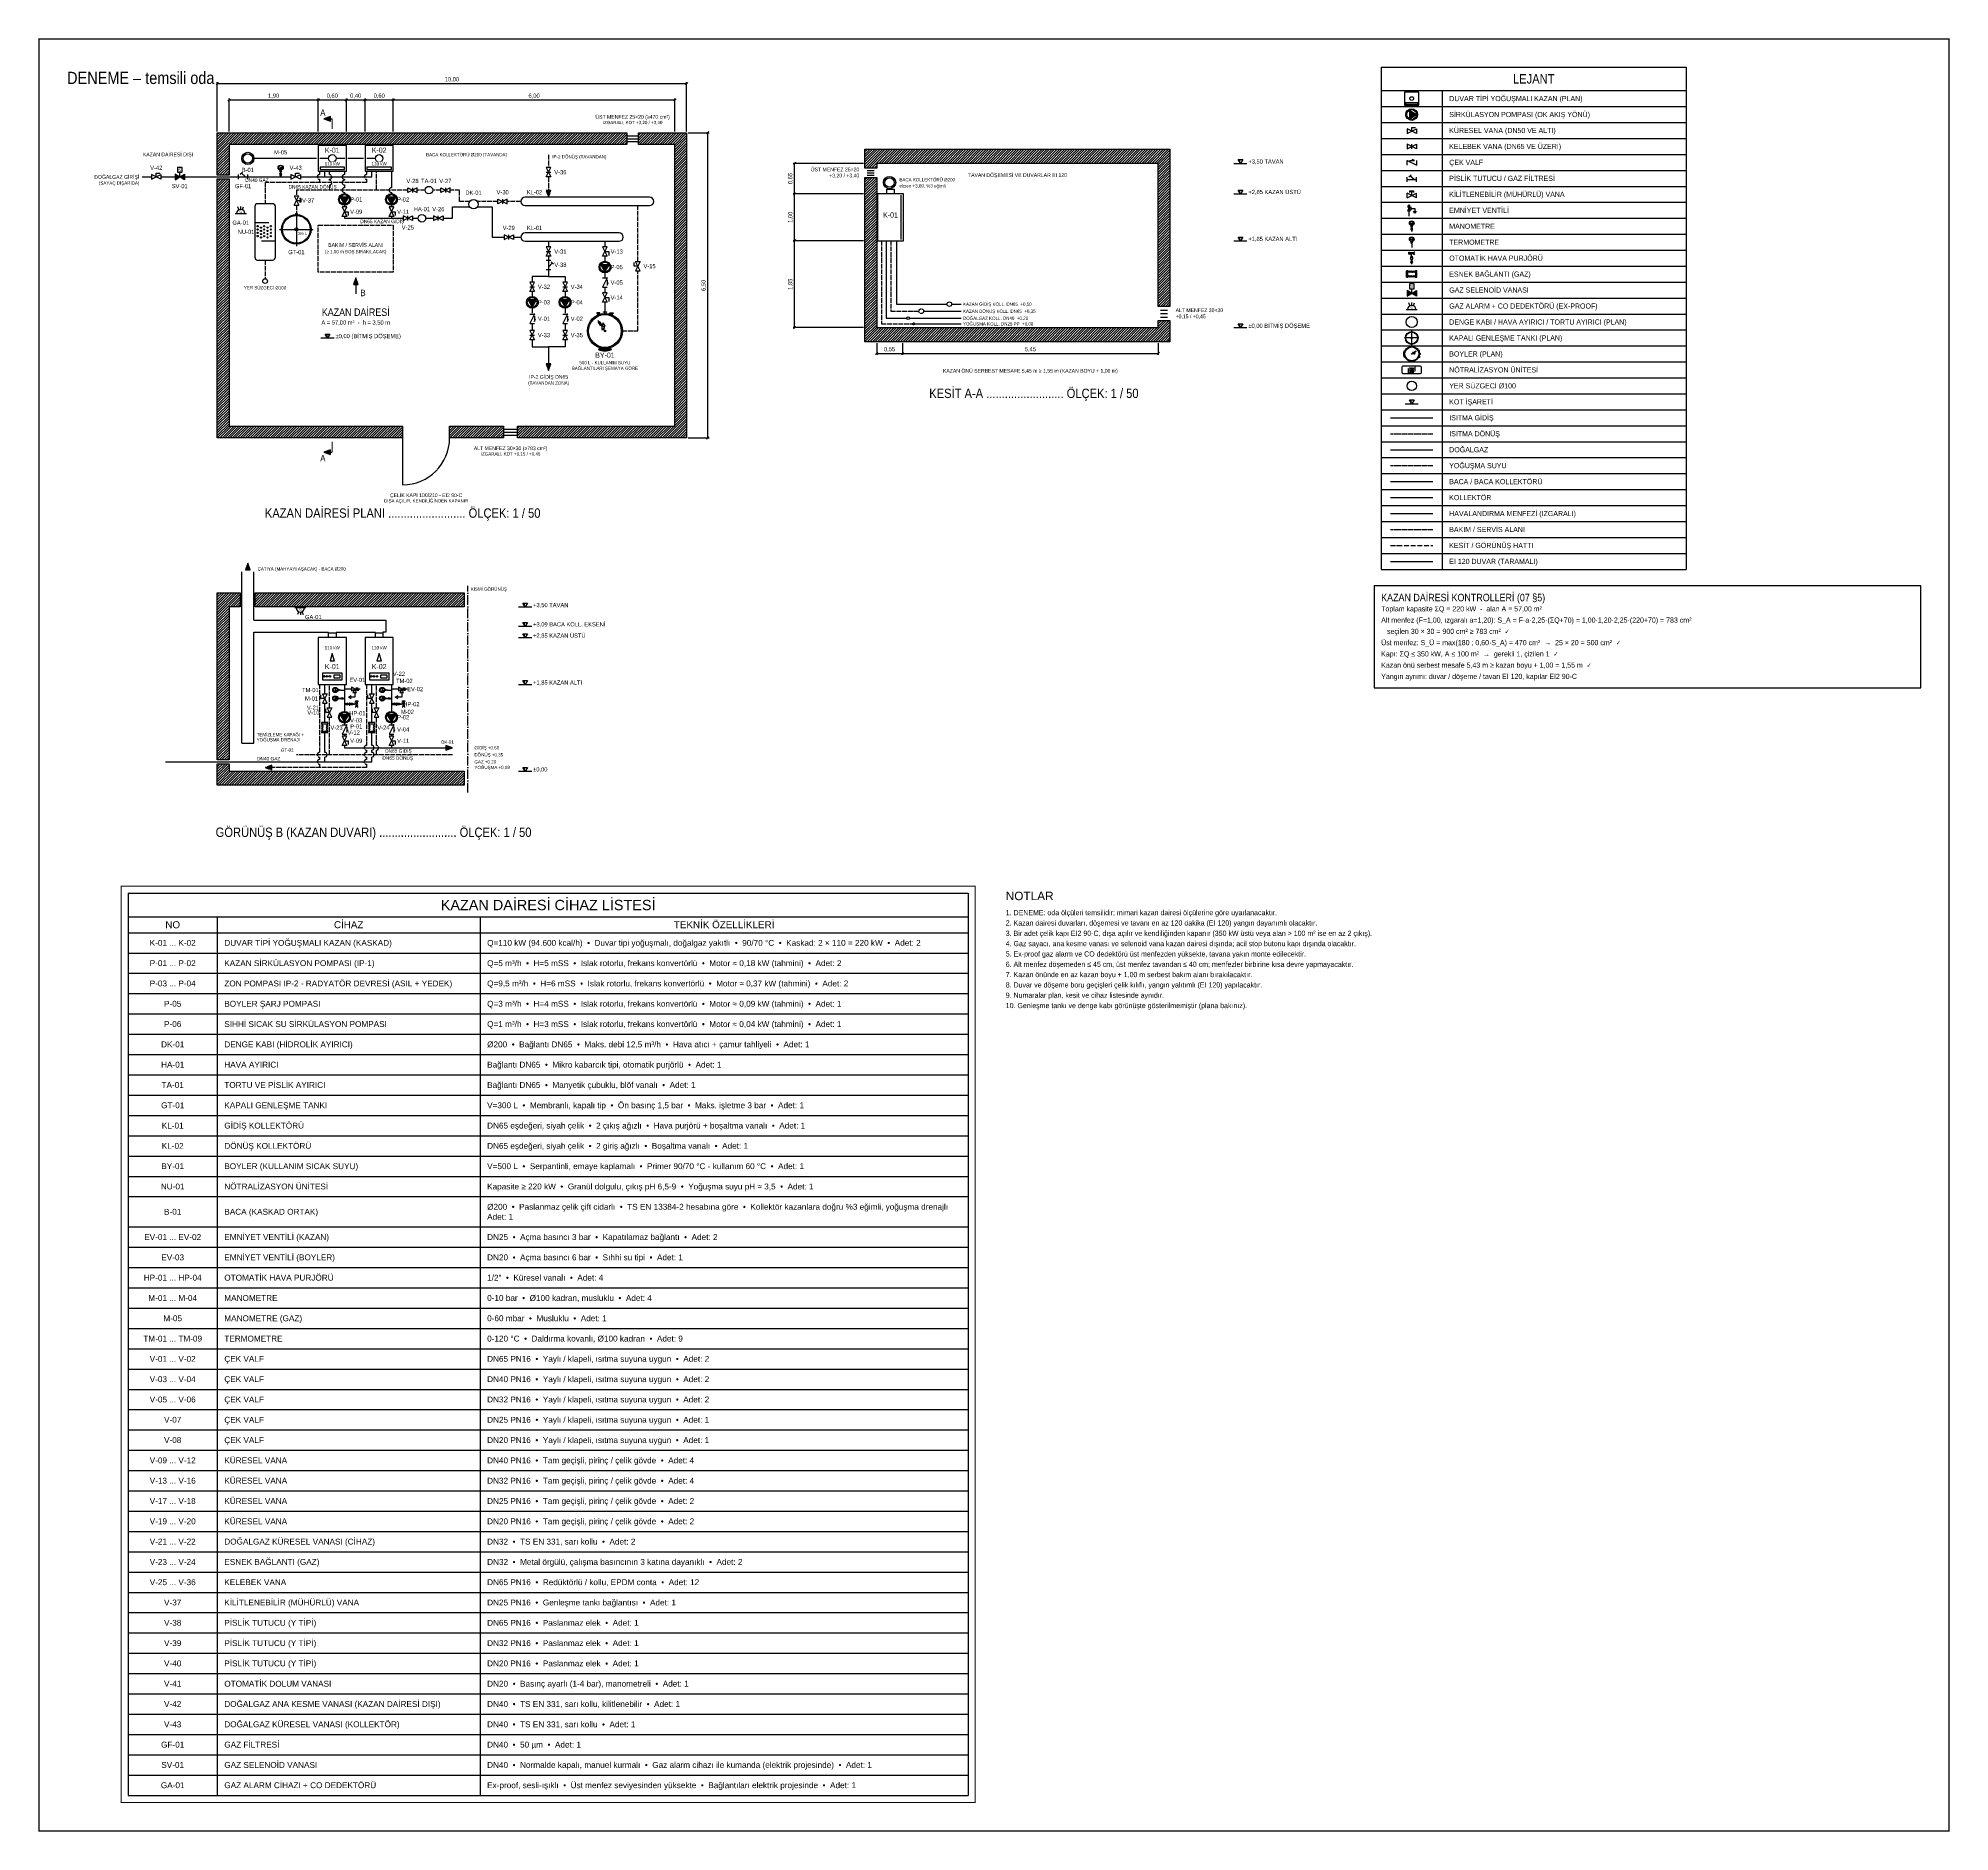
# Model space of a CAD drawing. Header units: centimetres. Extents: x -407 to 3667, y -2994 to 827.
import ezdxf
from ezdxf.enums import TextEntityAlignment as Align

# ---------------------------------------------------------------- set-up
doc = ezdxf.new("R2010")
doc.units = ezdxf.units.CM
doc.header["$LTSCALE"] = 8
doc.linetypes.add('DASHDOT', pattern=[3.556, 2.54, -0.508, 0, -0.508])
doc.linetypes.add('DASHED', pattern=[1.524, 1.27, -0.254])
for name, color, linetype in [('ROTAS-BAKIM-ALANI', 8, 'DASHED'), ('ROTAS-DOGALGAZ-BORU', 2, 'Continuous'), ('ROTAS-DOGALGAZ-SEMBOL', 2, 'Continuous'), ('ROTAS-HAVALANDIRMA-MENFEZ', 4, 'Continuous'), ('ROTAS-HESAP-BASLIK', 2, 'Continuous'), ('ROTAS-HESAP-CERCEVE', 4, 'Continuous'), ('ROTAS-HESAP-CIZGI', 1, 'Continuous'), ('ROTAS-HESAP-SEMBOL', 7, 'Continuous'), ('ROTAS-HESAP-YAZI', 7, 'Continuous'), ('ROTAS-ISITMA-BACA', 8, 'Continuous'), ('ROTAS-ISITMA-BASLIK', 5, 'Continuous'), ('ROTAS-ISITMA-CAP', 41, 'Continuous'), ('ROTAS-ISITMA-CIHAZ', 135, 'Continuous'), ('ROTAS-ISITMA-DONUS', 30, 'DASHED'), ('ROTAS-ISITMA-ETIKET', 3, 'Continuous'), ('ROTAS-ISITMA-GIDIS', 10, 'Continuous'), ('ROTAS-ISITMA-KOLLEKTOR', 7, 'Continuous'), ('ROTAS-ISITMA-POMPA', 30, 'Continuous'), ('ROTAS-ISITMA-VANA', 1, 'Continuous'), ('ROTAS-ISITMA-YAZI', 7, 'Continuous'), ('ROTAS-ISITMA-YOGUSMA', 6, 'DASHED'), ('ROTAS-KESIT-HATTI', 1, 'DASHDOT'), ('ROTAS-KOT', 3, 'Continuous'), ('ROTAS-MIMARI-DUVAR', 7, 'Continuous'), ('ROTAS-MIMARI-KAPI', 7, 'Continuous'), ('ROTAS-MIMARI-TARAMA', 8, 'Continuous'), ('ROTAS-OLCU', 3, 'Continuous'), ('ROTAS-PAFTA', 7, 'Continuous'), ('ROTAS-PIS-SU', 6, 'Continuous')]:
    doc.layers.add(name, color=color, linetype=linetype)
doc.styles.add('ROTAS', font='arial.ttf')

# ---------------------------------------------------------------- blocks, each defined once
blk = doc.blocks.new('ROTAS-KAZAN-PLAN')
for points in [[(0, 0), (60, 0), (60, 55), (0, 55)], [(4, 4), (56, 4), (56, 9), (4, 9)]]:
    blk.add_lwpolyline(points, close=True)
blk.add_circle((30, 27.5), 8)
blk = doc.blocks.new('ROTAS-POMPA')
blk.add_hatch(color=7).paths.add_polyline_path([(10.35, 0), (-4.95, 8.85), (-4.95, -8.85)])
blk.add_lwpolyline([(10.35, 0), (-4.95, 8.85), (-4.95, -8.85)], close=True)
for radius in [12.45, 10.35]:
    blk.add_circle((0, 0), radius)
blk = doc.blocks.new('ROTAS-KD-KURESEL-VANA')
at = {"color": 1}
for p, q in [((0, 0), (0, 8)), ((0, 8), (8, 8))]:
    blk.add_line(p, q, dxfattribs=at)
blk.add_lwpolyline([(-10, 5), (-10, -5), (10, 5), (10, -5), (-10, 5)], dxfattribs=at)
at = {"style": 'ROTAS', "flags": 1}
blk.add_attdef('CAP', (-10.451, -0.006), '', height=10, dxfattribs=at)
blk = doc.blocks.new('ROTAS-KD-KELEBEK-VANA')
at = {"color": 1}
blk.add_line((0, -5), (0, 5), dxfattribs=at)
blk.add_lwpolyline([(-10, 5), (-10, -5), (10, 5), (10, -5), (-10, 5)], dxfattribs=at)
at = {"style": 'ROTAS', "flags": 1}
blk.add_attdef('CAP', (-8.35, -4.175), '', height=10, rotation=26.565, dxfattribs=at)
blk = doc.blocks.new('ROTAS-KD-DENGE-KABI-PLAN')
at = {"color": 0}
blk.add_circle((0, 0), 20, dxfattribs=at)
blk = doc.blocks.new('ROTAS-SELENOID')
for points in [[(-10, 6), (-10, -6), (0, 0)], [(10, 6), (10, -6), (0, 0)]]:
    blk.add_hatch(color=7).paths.add_polyline_path(points)
blk.add_line((0, 0), (0, 10))
for points in [[(-10, 6), (-10, -6), (0, 0)], [(-5, 10), (5, 10), (5, 20), (-5, 20)], [(10, 6), (10, -6), (0, 0)]]:
    blk.add_lwpolyline(points, close=True)
at = {"style": 'ROTAS'}
blk.add_text('S', height=6, dxfattribs=at).set_placement((0, 15), align=Align.MIDDLE_CENTER)
blk = doc.blocks.new('ROTAS-KD-PISLIK-TUTUCU')
at = {"color": 1}
for p, q in [((-10, -5), (-10, 5)), ((-10, 0), (10, 0)), ((-6.051, 5.768), (-1.408, 10.47)), ((5.128, 0), (-3.725, 8.124)), ((10, -5), (10, 5))]:
    blk.add_line(p, q, dxfattribs=at)
at = {"style": 'ROTAS', "flags": 1}
blk.add_attdef('CAP', (9.335, 0), '', height=10, rotation=180, dxfattribs=at)
blk = doc.blocks.new('ROTAS-KD-MANOMETRE')
at = {"color": 1}
for p, q in [((-3.661, 19.205), (-4.505, 19.132)), ((-3.658, 19.849), (-4.503, 19.923)), ((-3.551, 18.571), (-4.37, 18.352)), ((-3.544, 20.483), (-4.363, 20.702)), ((-3.333, 17.965), (-4.101, 17.607)), ((-3.322, 21.087), (-4.09, 21.445)), ((-3.013, 17.406), (-3.707, 16.92)), ((-2.998, 21.644), (-3.692, 22.13)), ((-2.582, 22.135), (-3.182, 22.735)), ((-2.685, 19.723), (-0.554, 19.666)), ((-2.685, 19.723), (-2.685, 19.305)), ((-2.685, 19.305), (-0.568, 19.362)), ((-2.088, 22.547), (-2.574, 23.242)), ((-1.529, 22.867), (-1.887, 23.636)), ((-1.5, 7.776), (1.5, 7.776)), ((0, 5.151), (-1.5, 7.776)), ((0, 5.151), (-1.5, 2.526)), ((-1.5, 2.526), (1.5, 2.526)), ((-1.187, 12.488), (-1.187, 13.431)), ((1.221, 12.491), (-1.187, 12.488)), ((-0.923, 23.085), (-1.142, 23.904)), ((-0.872, 10.921), (-0.872, 12.491)), ((0.872, 10.921), (-0.872, 10.921)), ((0.89, 13.537), (-0.851, 13.534)), ((-0.698, 13.537), (-0.698, 13.979)), ((-0.523, 8.583), (-0.523, 10.921)), ((0.523, 8.583), (-0.523, 8.583)), ((-0.518, 12.602), (-0.518, 13.426)), ((-0.289, 23.195), (-0.362, 24.039)), ((0, 8.583), (0, 7.963)), ((1.5, 7.776), (0, 5.151)), ((1.5, 2.526), (0, 5.151)), ((0, 2.338), (0, 0)), ((0.355, 23.193), (0.429, 24.037)), ((0.523, 10.921), (0.523, 8.583)), ((4.529, 19.486), (0.55, 19.636)), ((0.558, 12.606), (0.558, 13.421)), ((4.529, 19.486), (0.561, 19.392)), ((0.698, 13.537), (0.698, 13.974)), ((0.872, 12.491), (0.872, 10.921)), ((0.989, 23.079), (1.208, 23.897)), ((1.221, 12.491), (1.221, 13.429)), ((1.593, 22.856), (1.951, 23.624)), ((2.15, 22.532), (2.636, 23.227)), ((2.641, 22.117), (3.241, 22.716)), ((3.038, 17.385), (3.733, 16.899)), ((3.053, 21.622), (3.748, 22.108)), ((3.362, 17.941), (4.131, 17.583)), ((3.373, 21.063), (4.142, 21.421)), ((3.585, 18.545), (4.403, 18.326)), ((3.591, 20.457), (4.41, 20.677)), ((3.699, 19.179), (4.543, 19.105)), ((3.701, 19.823), (4.545, 19.897))]:
    blk.add_line(p, q, dxfattribs=at)
blk.add_lwpolyline([(-0.793, 14.969), (-0.793, 18.563), (0.046, 16.766), (0.884, 18.563), (0.884, 14.969)], dxfattribs=at)
for centre, radius in [((0.02, 19.514), 5.581), ((0.02, 19.514), 5.302), ((0, 5.151), 1.5), ((-0.007, 19.488), 0.576)]:
    blk.add_circle(centre, radius, dxfattribs=at)
for centre, radius, start, end in [((-0.85, 12.961), 0.576, 54.699, 125.307), ((-0.85, 13.072), 0.576, 234.694, 305.301), ((0.015, 12.208), 1.329, 65.903, 113.651), ((0.015, 13.82), 1.329, 246.35, 294.097), ((0.891, 12.958), 0.576, 54.693, 125.301), ((0.891, 13.076), 0.576, 234.7, 305.307)]:
    blk.add_arc(centre, radius, start, end, dxfattribs=at)
at = {"style": 'ROTAS', "flags": 1}
blk.add_attdef('CAP', (0, 9.335), '', height=10, rotation=270, dxfattribs=at)
blk = doc.blocks.new('ROTAS-GAZ-ALARM')
for p, q in [((-12, 0), (12, 0)), ((-4, 9), (-6, 14)), ((0, 9), (0, 15)), ((4, 9), (6, 14))]:
    blk.add_line(p, q)
blk.add_arc((0, 0), 9, 0, 180)
at = {"style": 'ROTAS'}
blk.add_text('G', height=5, dxfattribs=at).set_placement((0, 4), align=Align.MIDDLE_CENTER)
blk = doc.blocks.new('ROTAS-NOTRALIZASYON')
for p, q in [((40, -22), (40, 8)), ((80, 22), (80, -8))]:
    blk.add_line(p, q)
blk.add_lwpolyline([(6, -22), (114, -22, 0.4142), (120, -16), (120, 16, 0.4142), (114, 22), (6, 22, 0.4142), (0, 16), (0, -16, 0.4142)], format="xyb", close=True)
for centre in [(48, 12), (51, 5), (55, 12), (58, 5), (62, 12), (65, 5), (69, 12), (72, 5), (48, -2), (48, -16), (51, -9), (55, -2), (55, -16), (58, -9), (62, -2), (62, -16), (65, -9), (69, -2), (69, -16), (72, -9)]:
    blk.add_circle(centre, 1.3)
blk = doc.blocks.new('ROTAS-KD-YER-SUZGECI')
at = {"color": 6}
blk.add_circle((0, 0), 5, dxfattribs=at)
blk = doc.blocks.new('ROTAS-KD-KILITLI-VANA')
at = {"color": 1}
for p, q in [((-10, -5), (-10, 5)), ((-10, -5), (10, 5)), ((10, -5), (-10, 5)), ((-4.374, 9.823), (-4.374, 6.417)), ((-4.374, 9.823), (4.016, 9.823)), ((-2.8, 8.12), (2.8, 8.12)), ((0, 0), (0, 8.12)), ((4.016, 9.823), (4.016, 6.417)), ((10, -5), (10, 5))]:
    blk.add_line(p, q, dxfattribs=at)
at = {"style": 'ROTAS', "flags": 1}
blk.add_attdef('CAP', (8.35, 4.175), '', height=10, rotation=206.565, dxfattribs=at)
blk = doc.blocks.new('ROTAS-KD-GENLESME-TANKI-PLAN')
at = {"color": 15}
for p, q in [((50.906, 0), (-50.906, 0)), ((0, -50.906), (0, 50.906)), ((-2.894, -48.047), (-2.894, -44.85)), ((2.894, -48.047), (-2.894, -48.047)), ((2.894, -48.047), (2.894, -44.843))]:
    blk.add_line(p, q, dxfattribs=at)
at = {"color": 4}
blk.add_circle((-0.054, 0.06), 45, dxfattribs=at)
at = {"color": 1}
for centre, radius in [((-0.054, 0.06), 42), ((0, 0), 4.5)]:
    blk.add_circle(centre, radius, dxfattribs=at)
blk = doc.blocks.new('ROTAS-KD-CEKVALF')
blk.add_hatch(color=1).paths.add_polyline_path([(-11.408, 5), (-11.297, 5.548), (-10.996, 5.996), (-10.548, 6.297), (-10, 6.408), (-9.452, 6.297), (-9.004, 5.996), (-8.703, 5.548), (-8.592, 5), (-8.703, 4.452), (-9.004, 4.004), (-9.452, 3.703), (-10, 3.592), (-10.548, 3.703), (-10.996, 4.004), (-11.297, 4.452), (-11.408, 5)])
at = {"color": 1}
for p, q in [((-10, -5), (-10, 5)), ((-10, 5), (10, -5)), ((-5.6, 5), (5.6, 5)), ((5.6, 5), (0, 7.32)), ((10, -5), (10, 5))]:
    blk.add_line(p, q, dxfattribs=at)
at = {"style": 'ROTAS', "flags": 1}
blk.add_attdef('CAP', (-9.712, -4.899), '', height=10, dxfattribs=at)
blk = doc.blocks.new('ROTAS-KD-BOYLER-PLAN')
at = {"color": 15}
blk.add_line((-58.131, 0), (-51.223, 4.657), dxfattribs=at)
at = {"color": 1}
for p, q in [((-5.071, 22.202), (-10.005, 22.202)), ((-5.071, 17.73), (-8.184, 17.73)), ((-1.078, 2.236), (-5.178, 2.236)), ((-5.071, -22.202), (-10.005, -22.202)), ((-5.071, -17.73), (-8.184, -17.73)), ((-1.078, -2.236), (-5.178, -2.236))]:
    blk.add_line(p, q, dxfattribs=at)
for points in [[(-112.486, -20.005), (-112.486, 19.874), (-114.152, 19.874), (-114.152, -20.005)], [(-3.993, 15.25), (-3.993, 24.681), (-5.071, 24.681), (-5.071, 15.25)], [(0, 4.715), (0, -4.715), (-1.078, -4.715), (-1.078, 4.715)], [(-3.993, -15.25), (-3.993, -24.681), (-5.071, -24.681), (-5.071, -15.25)]]:
    blk.add_lwpolyline(points, close=True, dxfattribs=at)
blk.add_lwpolyline([(-108.596, 16.193), (-112.486, 16.193), (-112.486, -16.254), (-108.577, -16.254)], dxfattribs=at)
at = {"color": 15}
for points in [[(-43.791, 9.666), (-54.47, 9.474), (-47.976, -0.16)], [(-33.965, 5.482), (-43.791, 9.666), (-43.598, -1.012)], [(-26.656, 21.218), (-30.555, 19.777), (-29.454, 18.144)]]:
    blk.add_lwpolyline(points, close=True, dxfattribs=at)
blk.add_lwpolyline([(-43.791, 9.666), (-41.162, 11.439), (-37.809, 9.419), (-41.738, 15.247), (-35.44, 10.968), (-39.391, 16.829), (-33.093, 12.55), (-37.044, 18.412), (-30.746, 14.133), (-34.697, 19.994), (-31.842, 17.722), (-30.004, 18.961)], dxfattribs=at)
for radius in [53, 2.306]:
    blk.add_circle((-58.131, 0), radius, dxfattribs=at)
at = {"color": 1}
blk.add_circle((-58.131, 0), 49.37, dxfattribs=at)
blk.add_arc((-64.962, -0.065), 53.078, 157.935, 202.065, dxfattribs=at)
blk = doc.blocks.new('ROTAS-KOT')
blk.add_hatch(color=7).paths.add_polyline_path([(0, 0), (0, 8), (-5, 8)])
blk.add_line((-14, 0), (14, 0))
blk.add_lwpolyline([(0, 0), (-5, 8), (5, 8)], close=True)
blk = doc.blocks.new('ROTAS-OLCU-001')
for p, q in [((-2.5, 692.5), (2.5, 697.5)), ((0, 628), (0, 698)), ((0, 695), (950, 695)), ((187.5, 692.5), (192.5, 697.5)), ((190, 628), (190, 698)), ((247.5, 692.5), (252.5, 697.5)), ((250, 628), (250, 698)), ((287.5, 692.5), (292.5, 697.5)), ((290, 628), (290, 698)), ((347.5, 692.5), (352.5, 697.5)), ((350, 628), (350, 698)), ((947.5, 692.5), (952.5, 697.5)), ((950, 628), (950, 698))]:
    blk.add_line(p, q)
at = {"style": 'ROTAS', "width": 0.85}
for s, p in [('1,90', (95, 697)), ('0,60', (220, 697)), ('0,40', (270, 697)), ('0,60', (320, 697)), ('6,00', (650, 697))]:
    blk.add_text(s, height=9, dxfattribs=at).set_placement(p, align=Align.BOTTOM_CENTER)
blk = doc.blocks.new('ROTAS-OLCU-002')
for p, q in [((-27.5, 727.5), (-22.5, 732.5)), ((-25, 628), (-25, 733)), ((-25, 730), (975, 730)), ((972.5, 727.5), (977.5, 732.5)), ((975, 628), (975, 733))]:
    blk.add_line(p, q)
at = {"style": 'ROTAS', "width": 0.85}
blk.add_text('10,00', height=9, dxfattribs=at).set_placement((475, 732), align=Align.BOTTOM_CENTER)
blk = doc.blocks.new('ROTAS-OLCU-003')
for p, q in [((978, 625), (1023, 625)), ((1017.5, 622.5), (1022.5, 627.5)), ((1020, -25), (1020, 625)), ((978, -25), (1023, -25)), ((1017.5, -27.5), (1022.5, -22.5))]:
    blk.add_line(p, q)
at = {"style": 'ROTAS', "width": 0.85}
blk.add_text('6,50', height=9, rotation=90, dxfattribs=at).set_placement((1018, 300), align=Align.BOTTOM_CENTER)
blk = doc.blocks.new('ROTAS-OK')
blk.add_hatch(color=7).paths.add_polyline_path([(0, 0), (-14, 5), (-14, -5)])
blk.add_lwpolyline([(0, 0), (-14, 5), (-14, -5)], close=True)
blk = doc.blocks.new('ROTAS-KAZAN-YAN')
for p, q in [((50, 3), (50, 97)), ((0, 70), (-2, 70)), ((0, 30), (-2, 30))]:
    blk.add_line(p, q)
blk.add_lwpolyline([(0, 0), (55, 0), (55, 100), (0, 100)], close=True)
blk.add_lwpolyline([(19.5, 100), (19.5, 110), (35.5, 110), (35.5, 100)])
blk = doc.blocks.new('ROTAS-OLCU-004')
for p, q in [((1352, 560), (1202, 560)), ((1202.5, 557.5), (1207.5, 562.5)), ((1205, 210), (1205, 560)), ((1352, 495), (1202, 495)), ((1202.5, 492.5), (1207.5, 497.5)), ((1352, 395), (1202, 395)), ((1202.5, 392.5), (1207.5, 397.5)), ((1352, 210), (1202, 210)), ((1202.5, 207.5), (1207.5, 212.5))]:
    blk.add_line(p, q)
at = {"style": 'ROTAS', "width": 0.85}
for s, p in [('0,65', (1203, 527.5)), ('1,00', (1203, 445)), ('1,85', (1203, 302.5))]:
    blk.add_text(s, height=9, rotation=90, dxfattribs=at).set_placement(p, align=Align.BOTTOM_CENTER)
blk = doc.blocks.new('ROTAS-OLCU-005')
for p, q in [((1380, 177), (1380, 152)), ((1435, 177), (1435, 152)), ((1980, 177), (1980, 152)), ((1377.5, 152.5), (1382.5, 157.5)), ((1380, 155), (1980, 155)), ((1432.5, 152.5), (1437.5, 157.5)), ((1977.5, 152.5), (1982.5, 157.5))]:
    blk.add_line(p, q)
at = {"style": 'ROTAS', "width": 0.85}
for s, p in [('0,55', (1407.5, 157)), ('5,45', (1707.5, 157))]:
    blk.add_text(s, height=9, dxfattribs=at).set_placement(p, align=Align.BOTTOM_CENTER)
blk = doc.blocks.new('ROTAS-KAZAN-ON')
for points in [[(0, 0), (60, 0), (60, 100), (0, 100)], [(25.2, 50), (34.8, 50), (30, 66)], [(9, 10), (51, 10), (51, 24), (9, 24)], [(33, 14), (46.8, 14), (46.8, 20), (33, 20)]]:
    blk.add_lwpolyline(points, close=True)
blk.add_lwpolyline([(22, 100), (22, 110), (38, 110), (38, 100)])
for centre in [(13.2, 17), (19.2, 17), (25.2, 17)]:
    blk.add_circle(centre, 1.6)
blk = doc.blocks.new('ROTAS-KD-EMNIYET-VENTILI')
at = {"color": 1}
for p, q in [((0, 22), (-4, 15)), ((-4, 15), (4, 15)), ((3.49, 29.64), (-3.49, 28.301)), ((3.49, 26.962), (-3.49, 28.301)), ((3.49, 26.962), (-3.49, 25.622)), ((0, 24.953), (-3.49, 25.622)), ((0, 33.664), (0, 30.31)), ((3.49, 29.64), (0, 30.31)), ((7, 26), (0, 22)), ((0, 22), (0, 24.953)), ((0, 22), (7, 18)), ((4, 15), (0, 22)), ((0, 15), (0, 0)), ((7, 18), (7, 26)), ((7, 22), (17, 22)), ((17, 8.268), (13.5, 14.33)), ((17, 22), (17, 12)), ((20.5, 14.33), (17, 8.268))]:
    blk.add_line(p, q, dxfattribs=at)
at = {"style": 'ROTAS', "flags": 1}
blk.add_attdef('CAP', (-8.533, 6.372), '', height=10, rotation=358.601, dxfattribs=at)
blk = doc.blocks.new('ROTAS-KD-PURJOR')
at = {"color": 2}
for p, q in [((-4.983, 29.165), (4.983, 29.165)), ((-4.983, 29.165), (-4.983, 27.67)), ((-4.983, 27.67), (4.983, 27.67)), ((-4.983, 27.67), (-3.987, 26.175)), ((-4.485, 41.102), (-3.488, 42.597)), ((-4.485, 41.102), (4.485, 41.102)), ((-4.485, 29.165), (-4.485, 41.102)), ((-3.987, 26.175), (3.987, 26.175)), ((-3.987, 26.175), (-3.987, 24.182)), ((-3.987, 24.182), (3.987, 24.182)), ((-3.488, 43.095), (3.488, 43.095)), ((-3.488, 42.597), (-3.488, 43.095)), ((-3.488, 42.597), (3.488, 42.597)), ((-2.363, 56.51), (-3.002, 56.51)), ((-2.492, 47.082), (2.492, 47.082)), ((-2.492, 43.095), (-2.492, 47.082)), ((-1.993, 26.175), (-1.993, 24.182)), ((-0.997, 47.082), (-0.997, 43.095)), ((0, 47.082), (0, 54.148)), ((0.997, 47.082), (0.997, 43.095)), ((1.993, 26.175), (1.993, 24.182)), ((2.492, 47.082), (2.492, 43.095)), ((3.488, 42.597), (3.488, 43.095)), ((3.488, 42.597), (4.485, 41.102)), ((3.987, 26.175), (4.983, 27.67)), ((3.987, 24.182), (3.987, 26.175)), ((4.485, 41.102), (4.485, 29.165)), ((4.983, 27.67), (4.983, 29.165))]:
    blk.add_line(p, q, dxfattribs=at)
at = {"color": 1}
for p, q in [((0, 24.182), (0, 19.407)), ((0, 4.775), (0, 0))]:
    blk.add_line(p, q, dxfattribs=at)
at = {"color": 2}
for points in [[(-16.68, 59.144), (-17.98, 61.144), (-17.98, 69.144), (-16.68, 71.144), (-14.08, 71.144), (-12.78, 69.144), (-12.78, 61.144), (-14.08, 59.144), (-16.68, 59.144)], [(-10.7, 59.144), (-9.66, 59.144), (-9.66, 60.744), (-10.7, 60.744), (-10.7, 59.144)], [(-7.58, 59.144), (-7.58, 71.144)], [(-7.58, 65.144), (-2.38, 65.144)], [(-2.38, 59.144), (-2.38, 71.144)], [(-0.3, 59.144), (0.74, 59.144), (0.74, 60.744), (-0.3, 60.744), (-0.3, 59.144)], [(2.82, 59.144), (5.42, 71.144), (8.02, 59.144)], [(3.73, 63.144), (7.11, 63.144)], [(10.1, 59.144), (11.14, 59.144), (11.14, 60.744), (10.1, 60.744), (10.1, 59.144)], [(18.42, 69.144), (17.12, 71.144), (14.52, 71.144), (13.22, 69.144), (13.22, 61.144), (14.52, 59.144), (17.12, 59.144), (18.42, 61.144)]]:
    blk.add_lwpolyline(points, dxfattribs=at)
at = {"color": 1}
for points in [[(4.224, 19.407), (-4.224, 19.407), (0, 12.091)], [(4.224, 4.775), (-4.224, 4.775), (0, 12.091)]]:
    blk.add_lwpolyline(points, close=True, dxfattribs=at)
blk.add_circle((0, 12.091), 4.459, dxfattribs=at)
at = {"color": 2}
for centre, start, end in [((-3.002, 54.148), 90, 180), ((-2.363, 54.148), 0, 90)]:
    blk.add_arc(centre, 2.362, start, end, dxfattribs=at)
at = {"style": 'ROTAS', "flags": 1}
blk.add_attdef('CAP', (0, 11.723), '', height=10, rotation=270, dxfattribs=at)
blk = doc.blocks.new('ROTAS-KD-TERMOMETRE')
at = {"color": 1}
for p, q in [((-3.661, 19.205), (-4.505, 19.132)), ((-3.658, 19.849), (-4.503, 19.923)), ((-3.551, 18.571), (-4.37, 18.352)), ((-3.544, 20.483), (-4.363, 20.702)), ((-3.333, 17.965), (-4.101, 17.607)), ((-3.322, 21.087), (-4.09, 21.445)), ((-3.013, 17.406), (-3.707, 16.92)), ((-2.998, 21.644), (-3.692, 22.13)), ((-2.582, 22.135), (-3.182, 22.735)), ((-2.685, 19.723), (-0.554, 19.666)), ((-2.685, 19.723), (-2.685, 19.305)), ((-2.685, 19.305), (-0.568, 19.362)), ((-2.088, 22.547), (-2.574, 23.242)), ((-1.529, 22.867), (-1.887, 23.636)), ((-1.187, 12.488), (-1.187, 13.431)), ((1.221, 12.491), (-1.187, 12.488)), ((-0.923, 23.085), (-1.142, 23.904)), ((-0.872, 10.921), (-0.872, 12.491)), ((0.872, 10.921), (-0.872, 10.921)), ((0.89, 13.537), (-0.851, 13.534)), ((-0.698, 13.537), (-0.698, 13.979)), ((-0.523, 8.583), (-0.523, 10.921)), ((0.523, 8.583), (-0.523, 8.583)), ((-0.518, 12.602), (-0.518, 13.426)), ((-0.289, 23.195), (-0.362, 24.039)), ((0, 8.583), (0, 0)), ((0.355, 23.193), (0.429, 24.037)), ((0.523, 10.921), (0.523, 8.583)), ((4.529, 19.486), (0.55, 19.636)), ((0.558, 12.606), (0.558, 13.421)), ((4.529, 19.486), (0.561, 19.392)), ((0.698, 13.537), (0.698, 13.974)), ((0.872, 12.491), (0.872, 10.921)), ((0.989, 23.079), (1.208, 23.897)), ((1.221, 12.491), (1.221, 13.429)), ((1.593, 22.856), (1.951, 23.624)), ((2.15, 22.532), (2.636, 23.227)), ((2.641, 22.117), (3.241, 22.716)), ((3.038, 17.385), (3.733, 16.899)), ((3.053, 21.622), (3.748, 22.108)), ((3.362, 17.941), (4.131, 17.583)), ((3.373, 21.063), (4.142, 21.421)), ((3.585, 18.545), (4.403, 18.326)), ((3.591, 20.457), (4.41, 20.677)), ((3.699, 19.179), (4.543, 19.105)), ((3.701, 19.823), (4.545, 19.897))]:
    blk.add_line(p, q, dxfattribs=at)
for points in [[(-0.604, 17.969), (0.696, 17.969)], [(0.046, 17.969), (0.046, 14.969)]]:
    blk.add_lwpolyline(points, dxfattribs=at)
for centre, radius in [((0.02, 19.514), 5.581), ((0.02, 19.514), 5.302), ((-0.007, 19.488), 0.576)]:
    blk.add_circle(centre, radius, dxfattribs=at)
for centre, radius, start, end in [((-0.85, 12.961), 0.576, 54.699, 125.307), ((-0.85, 13.072), 0.576, 234.694, 305.301), ((0.015, 12.208), 1.329, 65.903, 113.651), ((0.015, 13.82), 1.329, 246.35, 294.097), ((0.891, 12.958), 0.576, 54.693, 125.301), ((0.891, 13.076), 0.576, 234.7, 305.307)]:
    blk.add_arc(centre, radius, start, end, dxfattribs=at)
at = {"style": 'ROTAS', "flags": 1}
blk.add_attdef('CAP', (0, 0.934), '', height=1, rotation=270, dxfattribs=at)
blk = doc.blocks.new('ROTAS-KD-ESNEK-BAGLANTI')
at = {"color": 1}
for p, q in [((-10.752, -6.72), (-10.752, 6.72)), ((-8.064, 3.136), (-6.048, 6.72)), ((-4.032, 3.136), (-6.048, 6.72)), ((-4.032, 3.136), (-2.016, 6.72)), ((0, 3.136), (-2.016, 6.72)), ((0, 3.136), (2.016, 6.72)), ((4.032, 3.136), (2.016, 6.72)), ((4.032, 3.136), (6.048, 6.72)), ((8.064, 3.136), (6.048, 6.72)), ((-8.064, -3.136), (-6.048, -6.72)), ((-4.032, -3.136), (-6.048, -6.72)), ((-4.032, -3.136), (-2.016, -6.72)), ((0, -3.136), (-2.016, -6.72)), ((0, -3.136), (2.016, -6.72)), ((4.032, -3.136), (2.016, -6.72)), ((4.032, -3.136), (6.048, -6.72)), ((8.064, -3.136), (6.048, -6.72))]:
    blk.add_line(p, q, dxfattribs=at)
for points in [[(-8.064, 6.72), (-10.752, 6.72), (-10.752, -6.72), (-8.064, -6.72)], [(10.752, 6.72), (8.064, 6.72), (8.064, -6.72), (10.752, -6.72)]]:
    blk.add_lwpolyline(points, close=True, dxfattribs=at)
at = {"style": 'ROTAS', "flags": 1}
blk.add_attdef('CAP', (-9.327, 0), '', height=10, dxfattribs=at)

msp = doc.modelspace()

# ---------------------------------------------------------------- hatches: boundary and pattern name
at = {"layer": 'ROTAS-MIMARI-TARAMA'}
h = msp.add_hatch(dxfattribs=at)
h.set_pattern_fill('ANSI31', scale=1.2)
h.paths.add_polyline_path([(0, 535), (-25, 535), (-25, 625), (847.5, 625), (847.5, 600), (0, 600)])
h = msp.add_hatch(dxfattribs=at)
h.set_pattern_fill('ANSI31', scale=1.2)
h.paths.add_polyline_path([(615, 0), (950, 0), (950, 600), (872.5, 600), (872.5, 625), (975, 625), (975, -25), (615, -25)])
h = msp.add_hatch(dxfattribs=at)
h.set_pattern_fill('ANSI31', scale=1.2)
h.paths.add_polyline_path([(1980, 560), (1380, 560), (1380, 550), (1355, 550), (1355, 590), (2005, 590), (2005, 255), (1980, 255)])
h = msp.add_hatch(dxfattribs=at)
h.set_pattern_fill('ANSI31', scale=1.2)
h.paths.add_polyline_path([(1380, 530), (1380, 210), (1980, 210), (1980, 225), (2005, 225), (2005, 180), (1355, 180), (1355, 530)])
h = msp.add_hatch(dxfattribs=at)
h.set_pattern_fill('ANSI31', scale=1.2)
h.paths.add_polyline_path([(0, 0), (370, 0), (370, -25), (-25, -25), (-25, 527), (0, 527)])
h = msp.add_hatch(dxfattribs=at)
h.set_pattern_fill('ANSI31', scale=1.2)
h.paths.add_polyline_path([(585, 0), (585, -25), (470, -25), (470, 0)])
h = msp.add_hatch(dxfattribs=at)
h.set_pattern_fill('ANSI31', scale=1.2)
h.paths.add_polyline_path([(24, -355), (24, -385), (0, -385), (0, -711), (-25, -711), (-25, -355)])
h = msp.add_hatch(dxfattribs=at)
h.set_pattern_fill('ANSI31', scale=1.2)
h.paths.add_polyline_path([(501, -355), (501, -385), (56, -385), (56, -355)])
h = msp.add_hatch(dxfattribs=at)
h.set_pattern_fill('ANSI31', scale=1.2)
h.paths.add_polyline_path([(-25, -719), (0, -719), (0, -735), (501, -735), (501, -765), (-25, -765)])

# ---------------------------------------------------------------- linework, layer by layer
at = {"layer": 'ROTAS-BAKIM-ALANI', "ltscale": 0.5}
msp.add_line((2475, -220), (2565, -220), dxfattribs=at)
at = {"layer": 'ROTAS-BAKIM-ALANI'}
msp.add_lwpolyline([(190, 428), (350, 428), (350, 328), (190, 328)], close=True, dxfattribs=at)
at = {"layer": 'ROTAS-DOGALGAZ-BORU', "ltscale": 0.5}
msp.add_line((2475, -50), (2565, -50), dxfattribs=at)
at = {"layer": 'ROTAS-DOGALGAZ-BORU'}
for points in [[(-185, 531), (-165.5, 531)], [(-144.5, 531), (-115.5, 531)], [(-94.5, 531), (19.5, 531)], [(40.5, 531), (131.5, 531)], [(152.5, 531), (304, 531)], [(204, 531), (204, 543)], [(304, 531), (304, 543)], [(1400, 395), (1400, 230), (1444, 230)], [(204, -569.5), (204, -550)], [(304, -569.5), (304, -550)], [(204, -631), (204, -590.5)], [(304, -631), (304, -590.5)], [(-135, -715), (304, -715)]]:
    msp.add_lwpolyline(points, dxfattribs=at)
for points in [[(204, -715), (204, -705, 1), (204, -695), (204, -653)], [(304, -715), (304, -705, 1), (304, -695), (304, -690, 1), (304, -680), (304, -653)]]:
    msp.add_lwpolyline(points, format="xyb", dxfattribs=at)
msp.add_circle((1447, 230), 3, dxfattribs=at)
at = {"layer": 'ROTAS-HAVALANDIRMA-MENFEZ'}
for p, q in [((849.5, 618.75), (870.5, 618.75)), ((849.5, 612.5), (870.5, 612.5)), ((849.5, 606.25), (870.5, 606.25)), ((1360, 545), (1375, 545)), ((1360, 540), (1375, 540)), ((1360, 535), (1375, 535)), ((1985, 247.5), (2000, 247.5)), ((1985, 240), (2000, 240)), ((1985, 232.5), (2000, 232.5)), ((587, -6.25), (613, -6.25)), ((587, -12.5), (613, -12.5)), ((587, -18.75), (613, -18.75))]:
    msp.add_line(p, q, dxfattribs=at)
at = {"layer": 'ROTAS-HAVALANDIRMA-MENFEZ', "ltscale": 0.5}
msp.add_line((2475, -186), (2565, -186), dxfattribs=at)
at = {"layer": 'ROTAS-HESAP-CERCEVE'}
msp.add_lwpolyline([(2440, -557), (3605, -557), (3605, -340), (2440, -340)], close=True, dxfattribs=at)
at = {"layer": 'ROTAS-HESAP-CERCEVE', "const_width": 2}
msp.add_lwpolyline([(-230, -2931.75), (1590, -2931.75), (1590, -980), (-230, -980)], close=True, dxfattribs=at)
at = {"layer": 'ROTAS-HESAP-CIZGI'}
for p, q in [((2455, 765), (3105, 765)), ((2455, 765), (2455, 715)), ((3105, 765), (3105, 715)), ((2455, 715), (3105, 715)), ((2455, 715), (2455, -305)), ((2585, 715), (2585, -305)), ((3105, 715), (3105, -305)), ((2455, 681), (3105, 681)), ((2455, 647), (3105, 647)), ((2455, 613), (3105, 613)), ((2455, 579), (3105, 579)), ((2455, 545), (3105, 545)), ((2455, 511), (3105, 511)), ((2455, 477), (3105, 477)), ((2455, 443), (3105, 443)), ((2455, 409), (3105, 409)), ((2455, 375), (3105, 375)), ((2455, 341), (3105, 341)), ((2455, 307), (3105, 307)), ((2455, 273), (3105, 273)), ((2455, 239), (3105, 239)), ((2455, 205), (3105, 205)), ((2455, 171), (3105, 171)), ((2455, 137), (3105, 137)), ((2455, 103), (3105, 103)), ((2455, 69), (3105, 69)), ((2455, 35), (3105, 35)), ((2455, 1), (3105, 1)), ((2455, -33), (3105, -33)), ((2455, -67), (3105, -67)), ((2455, -101), (3105, -101)), ((2455, -135), (3105, -135)), ((2455, -169), (3105, -169)), ((2455, -203), (3105, -203)), ((2455, -237), (3105, -237)), ((2455, -271), (3105, -271)), ((2455, -305), (3105, -305)), ((-215, -995), (1575, -995)), ((-215, -995), (-215, -2916.75)), ((1575, -995), (1575, -2916.75)), ((-215, -1045), (1575, -1045)), ((-25, -1045), (-25, -2916.75)), ((535, -1045), (535, -2916.75)), ((-215, -1079), (1575, -1079)), ((-215, -1122.25), (1575, -1122.25)), ((-215, -1165.5), (1575, -1165.5)), ((-215, -1208.75), (1575, -1208.75)), ((-215, -1252), (1575, -1252)), ((-215, -1295.25), (1575, -1295.25)), ((-215, -1338.5), (1575, -1338.5)), ((-215, -1381.75), (1575, -1381.75)), ((-215, -1425), (1575, -1425)), ((-215, -1468.25), (1575, -1468.25)), ((-215, -1511.5), (1575, -1511.5)), ((-215, -1554.75), (1575, -1554.75)), ((-215, -1598), (1575, -1598)), ((-215, -1641.25), (1575, -1641.25)), ((-215, -1705.75), (1575, -1705.75)), ((-215, -1749), (1575, -1749)), ((-215, -1792.25), (1575, -1792.25)), ((-215, -1835.5), (1575, -1835.5)), ((-215, -1878.75), (1575, -1878.75)), ((-215, -1922), (1575, -1922)), ((-215, -1965.25), (1575, -1965.25)), ((-215, -2008.5), (1575, -2008.5)), ((-215, -2051.75), (1575, -2051.75)), ((-215, -2095), (1575, -2095)), ((-215, -2138.25), (1575, -2138.25)), ((-215, -2181.5), (1575, -2181.5)), ((-215, -2224.75), (1575, -2224.75)), ((-215, -2268), (1575, -2268)), ((-215, -2311.25), (1575, -2311.25)), ((-215, -2354.5), (1575, -2354.5)), ((-215, -2397.75), (1575, -2397.75)), ((-215, -2441), (1575, -2441)), ((-215, -2484.25), (1575, -2484.25)), ((-215, -2527.5), (1575, -2527.5)), ((-215, -2570.75), (1575, -2570.75)), ((-215, -2614), (1575, -2614)), ((-215, -2657.25), (1575, -2657.25)), ((-215, -2700.5), (1575, -2700.5)), ((-215, -2743.75), (1575, -2743.75)), ((-215, -2787), (1575, -2787)), ((-215, -2830.25), (1575, -2830.25)), ((-215, -2873.5), (1575, -2873.5)), ((-215, -2916.75), (1575, -2916.75))]:
    msp.add_line(p, q, dxfattribs=at)
at = {"layer": 'ROTAS-ISITMA-BACA', "ltscale": 0.5}
msp.add_line((2475, -118), (2565, -118), dxfattribs=at)
at = {"layer": 'ROTAS-ISITMA-BACA'}
msp.add_line((27, -675), (53, -675), dxfattribs=at)
at = {"layer": 'ROTAS-ISITMA-BACA', "const_width": 3}
for points in [[(53, 570.5), (187, 570.5)], [(193, 570.5), (212, 570.5)], [(228, 570.5), (247, 570.5)], [(253, 570.5), (287, 570.5)], [(293, 570.5), (312, 570.5)]]:
    msp.add_lwpolyline(points, dxfattribs=at)
at = {"layer": 'ROTAS-ISITMA-BACA'}
for points in [[(27, -675), (27, -310)], [(53, -413), (53, -310)], [(53, -413), (334, -413), (334, -439), (328, -439)], [(53, -439), (212, -439)], [(53, -675), (53, -439)], [(228, -439), (312, -439)]]:
    msp.add_lwpolyline(points, dxfattribs=at)
for centre, radius in [((40, 570.5), 13), ((40, 570.5), 10), ((1407.5, 519), 13), ((1407.5, 519), 10)]:
    msp.add_circle(centre, radius, dxfattribs=at)
at = {"layer": 'ROTAS-ISITMA-DONUS', "ltscale": 0.5}
msp.add_line((2475, -16), (2565, -16), dxfattribs=at)
at = {"layer": 'ROTAS-ISITMA-DONUS'}
for points in [[(681, 578), (681, 551.5)], [(314, 503), (314, 543)], [(681, 530.5), (681, 502)], [(380.5, 503), (143.5, 503)], [(143.5, 503), (143.5, 491.5)], [(418, 503), (401.5, 503)], [(450.5, 503), (434, 503)], [(513, 479), (491, 479), (491, 503), (471.5, 503)], [(143.5, 470.5), (143.5, 455)], [(572.5, 479), (529, 479)], [(622, 479), (593.5, 479)], [(871, 351.4351), (871, 470)], [(1410, 395), (1410, 245), (1470, 245)], [(838.5, 202.8703), (871, 202.8703), (871, 330.4351)], [(214, -599.5), (214, -550)], [(314, -599.5), (314, -550)], [(214, -700), (214, -620.5)], [(476, -700), (143.5, -700)]]:
    msp.add_lwpolyline(points, dxfattribs=at)
for points in [[(214, 503), (214, 514, 1), (214, 524), (214, 526, 1), (214, 536), (214, 543)], [(314, -700), (314, -690, 1), (314, -680), (314, -620.5)]]:
    msp.add_lwpolyline(points, format="xyb", dxfattribs=at)
msp.add_circle((1475, 245), 5, dxfattribs=at)
at = {"layer": 'ROTAS-ISITMA-GIDIS', "ltscale": 0.5}
msp.add_line((2475, 18), (2565, 18), dxfattribs=at)
at = {"layer": 'ROTAS-ISITMA-GIDIS'}
for points in [[(246, 543), (246, 536, 1), (246, 526), (246, 524, 1), (246, 514), (246, 508, 1), (246, 498), (246, 495.5)], [(346, 543), (346, 508, 1), (346, 498), (346, 495.5)]]:
    msp.add_lwpolyline(points, format="xyb", dxfattribs=at)
for points in [[(246, 470.5), (246, 467.5)], [(346, 470.5), (346, 467.5)], [(456.5, 443), (476, 443), (476, 467), (513, 467)], [(529, 467), (561, 467), (561, 403), (585.5, 403)], [(246, 446.5), (246, 443)], [(246, 443), (370.5, 443)], [(346, 446.5), (346, 443)], [(391.5, 443), (403, 443)], [(419, 443), (435.5, 443)], [(606.5, 403), (622, 403)], [(681, 394), (681, 382.5)], [(801, 394), (801, 382.5)], [(1422, 395), (1422, 260), (1530, 260)], [(681, 361.5), (681, 354.5)], [(681, 333.5), (681, 319)], [(801, 361.5), (801, 351.5)], [(801, 326.5), (801, 317.5)], [(681, 319), (646, 319), (646, 307.5)], [(646, 286.5), (646, 276.5)], [(681, 319), (716, 319), (716, 307.5)], [(716, 286.5), (716, 276.5)], [(801, 294.5), (801, 284.5)], [(646, 251.5), (646, 240.5)], [(716, 251.5), (716, 240.5)], [(801, 263.5), (801, 244)], [(646, 217.5), (646, 204.5)], [(716, 217.5), (716, 204.5)], [(646, 183.5), (646, 169), (681, 169)], [(716, 183.5), (716, 169), (681, 169)], [(681, 169), (681, 133)], [(246, -550), (246, -607.5)], [(346, -550), (346, -607.5)], [(246, -632.5), (246, -634.5)], [(346, -632.5), (346, -634.5)], [(246, -657.5), (246, -659.5)], [(246, -680.5), (246, -685)], [(246, -685), (462, -685)], [(346, -657.5), (346, -659.5)], [(346, -680.5), (346, -685)]]:
    msp.add_lwpolyline(points, dxfattribs=at)
msp.add_circle((1535, 260), 5, dxfattribs=at)
at = {"layer": 'ROTAS-ISITMA-KOLLEKTOR', "ltscale": 0.5}
msp.add_line((2475, -152), (2565, -152), dxfattribs=at)
at = {"layer": 'ROTAS-ISITMA-KOLLEKTOR'}
for points in [[(631, 470), (896, 470, 1), (896, 488), (631, 488, 1)], [(631, 394), (831, 394, 1), (831, 412), (631, 412, 1)]]:
    msp.add_lwpolyline(points, format="xyb", close=True, dxfattribs=at)
at = {"layer": 'ROTAS-ISITMA-YOGUSMA', "ltscale": 0.5}
msp.add_line((2475, -84), (2565, -84), dxfattribs=at)
at = {"layer": 'ROTAS-ISITMA-YOGUSMA'}
for points in [[(193, 543), (193, 536, 1), (193, 526), (193, 519)], [(293, 543), (293, 536, 1), (293, 526), (293, 519)], [(193, -550), (193, -695, 1), (193, -705), (193, -710, 1), (193, -720), (193, -727)], [(293, -550), (293, -680, 1), (293, -690), (293, -695, 1), (293, -705), (293, -710, 1), (293, -720), (293, -727)]]:
    msp.add_lwpolyline(points, format="xyb", dxfattribs=at)
for points in [[(293, 519), (77, 519), (77, 474)], [(1390, 395), (1390, 218), (1457, 218)], [(77, 354), (77, 314)], [(293, -727), (91, -727)]]:
    msp.add_lwpolyline(points, dxfattribs=at)
msp.add_circle((1459, 218), 2, dxfattribs=at)
at = {"layer": 'ROTAS-KESIT-HATTI'}
for p, q in [((216, 655), (220, 655)), ((270, 302), (270, 278)), ((216, -55), (220, -55)), ((509, -780), (509, -340))]:
    msp.add_line(p, q, dxfattribs=at)
at = {"layer": 'ROTAS-KESIT-HATTI', "ltscale": 0.5}
msp.add_line((2475, -254), (2565, -254), dxfattribs=at)
at = {"layer": 'ROTAS-KESIT-HATTI', "const_width": 2}
for points in [[(220, 633), (220, 655)], [(220, -33), (220, -55)]]:
    msp.add_lwpolyline(points, dxfattribs=at)
at = {"layer": 'ROTAS-MIMARI-DUVAR', "ltscale": 0.5}
msp.add_line((2475, -288), (2565, -288), dxfattribs=at)
at = {"layer": 'ROTAS-MIMARI-DUVAR'}
for points in [[(0, 535), (-25, 535), (-25, 625), (847.5, 625), (847.5, 600), (0, 600)], [(615, 0), (950, 0), (950, 600), (872.5, 600), (872.5, 625), (975, 625), (975, -25), (615, -25)], [(1980, 560), (1380, 560), (1380, 550), (1355, 550), (1355, 590), (2005, 590), (2005, 255), (1980, 255)], [(1380, 530), (1380, 210), (1980, 210), (1980, 225), (2005, 225), (2005, 180), (1355, 180), (1355, 530)], [(0, 0), (370, 0), (370, -25), (-25, -25), (-25, 527), (0, 527)], [(585, 0), (585, -25), (470, -25), (470, 0)], [(24, -355), (24, -385), (0, -385), (0, -711), (-25, -711), (-25, -355)], [(501, -355), (501, -385), (56, -385), (56, -355)], [(-25, -719), (0, -719), (0, -735), (501, -735), (501, -765), (-25, -765)]]:
    msp.add_lwpolyline(points, close=True, dxfattribs=at)
at = {"layer": 'ROTAS-MIMARI-KAPI'}
msp.add_line((370, -25), (370, -125), dxfattribs=at)
msp.add_arc((370, -25), 100, -90, 0, dxfattribs=at)
at = {"layer": 'ROTAS-OLCU'}
for p, q in [((1480, 245), (1560, 245)), ((1540, 260), (1560, 260)), ((1450, 230), (1560, 230)), ((1461, 218), (1560, 218))]:
    msp.add_line(p, q, dxfattribs=at)

# ---------------------------------------------------------------- block references
at = {"layer": 'ROTAS-DOGALGAZ-SEMBOL'}
for name, p in [('ROTAS-KD-KURESEL-VANA', (-155, 531)), ('ROTAS-SELENOID', (-105, 531)), ('ROTAS-KD-PISLIK-TUTUCU', (30, 531)), ('ROTAS-KD-KURESEL-VANA', (142, 531)), ('ROTAS-GAZ-ALARM', (25, 453))]:
    msp.add_blockref(name, p, dxfattribs=at)
for name, p, rotation in [('ROTAS-GAZ-ALARM', (152, -387), 180), ('ROTAS-KD-KURESEL-VANA', (204, -580), 90), ('ROTAS-KD-KURESEL-VANA', (304, -580), 90), ('ROTAS-KD-ESNEK-BAGLANTI', (204, -642), 90), ('ROTAS-KD-ESNEK-BAGLANTI', (304, -642), 90)]:
    msp.add_blockref(name, p, dxfattribs=dict(at, rotation=rotation))
at = {"layer": 'ROTAS-HESAP-SEMBOL'}
for name, p, xscale, yscale in [('ROTAS-KAZAN-PLAN', (2505, 684.25), 0.5, 0.5), ('ROTAS-KD-EMNIYET-VENTILI', (2513.8125, 447.376), 0.75, 0.75), ('ROTAS-KD-MANOMETRE', (2519.982, 414.7072), 0.9, 0.9), ('ROTAS-KD-PURJOR', (2519.923, 345.5498), 0.35, 0.35), ('ROTAS-KD-TERMOMETRE', (2519.982, 380.7072), 0.9, 0.9), ('ROTAS-KD-DENGE-KABI-PLAN', (2520, 222), 0.6, 0.6), ('ROTAS-KD-BOYLER-PLAN', (2537.706, 154), 0.3, 0.3), ('ROTAS-KD-GENLESME-TANKI-PLAN', (2520, 188), 0.3, 0.3), ('ROTAS-NOTRALIZASYON', (2499, 120), 0.35, 0.35), ('ROTAS-KD-YER-SUZGECI', (2520, 86), 2, 2)]:
    msp.add_blockref(name, p, dxfattribs=dict(at, xscale=xscale, yscale=yscale))
for name, p in [('ROTAS-POMPA', (2520, 664)), ('ROTAS-KD-KURESEL-VANA', (2520, 628.5)), ('ROTAS-KD-KELEBEK-VANA', (2520, 596)), ('ROTAS-KD-CEKVALF', (2520.704, 560.84)), ('ROTAS-KD-PISLIK-TUTUCU', (2520, 525.265)), ('ROTAS-KD-KILITLI-VANA', (2520, 491.5885)), ('ROTAS-KD-ESNEK-BAGLANTI', (2520, 324)), ('ROTAS-SELENOID', (2520, 283)), ('ROTAS-GAZ-ALARM', (2520, 248.5)), ('ROTAS-KOT', (2520, 48))]:
    msp.add_blockref(name, p, dxfattribs=at)
at = {"layer": 'ROTAS-ISITMA-BACA', "rotation": 90}
msp.add_blockref('ROTAS-OK', (40, -292), dxfattribs=at)
at = {"layer": 'ROTAS-ISITMA-CIHAZ'}
for name, p in [('ROTAS-KAZAN-PLAN', (190, 543)), ('ROTAS-KAZAN-PLAN', (290, 543)), ('ROTAS-KAZAN-YAN', (1382, 395)), ('ROTAS-KAZAN-ON', (190, -550)), ('ROTAS-KAZAN-ON', (290, -550))]:
    msp.add_blockref(name, p, dxfattribs=at)
for name, p, xscale, yscale, rotation in [('ROTAS-KD-DENGE-KABI-PLAN', (426, 503), 0.4, 0.4, 180), ('ROTAS-KD-GENLESME-TANKI-PLAN', (143.5, 419.37), 0.7, 0.7, 180), ('ROTAS-KD-BOYLER-PLAN', (801, 244), 0.7075471698113207, 0.7075471698113207, 90)]:
    msp.add_blockref(name, p, dxfattribs=dict(at, xscale=xscale, yscale=yscale, rotation=rotation))
at = {"layer": 'ROTAS-ISITMA-CIHAZ', "rotation": 270}
msp.add_blockref('ROTAS-NOTRALIZASYON', (77, 474), dxfattribs=at)
at = {"layer": 'ROTAS-ISITMA-CIHAZ'}
for p, xscale, yscale in [((411, 443), 0.4, 0.4), ((521, 473), 0.5, 0.5)]:
    msp.add_blockref('ROTAS-KD-DENGE-KABI-PLAN', p, dxfattribs=dict(at, xscale=xscale, yscale=yscale))
at = {"layer": 'ROTAS-ISITMA-DONUS', "rotation": -90}
msp.add_blockref('ROTAS-OK', (681, 488), dxfattribs=at)
at = {"layer": 'ROTAS-ISITMA-GIDIS', "rotation": -90}
msp.add_blockref('ROTAS-OK', (681, 119), dxfattribs=at)
at = {"layer": 'ROTAS-ISITMA-GIDIS'}
msp.add_blockref('ROTAS-OK', (476, -685), dxfattribs=at)
at = {"layer": 'ROTAS-ISITMA-POMPA', "rotation": 270}
for p in [(246, 483), (346, 483), (801, 339), (646, 264), (716, 264), (246, -620), (346, -620)]:
    msp.add_blockref('ROTAS-POMPA', p, dxfattribs=at)
at = {"layer": 'ROTAS-ISITMA-VANA'}
for name, p in [('ROTAS-KD-MANOMETRE', (110, 531)), ('ROTAS-KD-KELEBEK-VANA', (381, 443)), ('ROTAS-KD-KELEBEK-VANA', (446, 443)), ('ROTAS-KD-KELEBEK-VANA', (596, 403))]:
    msp.add_blockref(name, p, dxfattribs=at)
for name, p, rotation in [('ROTAS-KD-KELEBEK-VANA', (681, 541), 270), ('ROTAS-KD-KILITLI-VANA', (143.5, 481), 270), ('ROTAS-KD-KELEBEK-VANA', (391, 503), 180), ('ROTAS-KD-KELEBEK-VANA', (461, 503), 180), ('ROTAS-KD-KURESEL-VANA', (246, 457), 270), ('ROTAS-KD-KURESEL-VANA', (346, 457), 270), ('ROTAS-KD-KELEBEK-VANA', (583, 479), 180), ('ROTAS-KD-KELEBEK-VANA', (681, 372), 270), ('ROTAS-KD-KURESEL-VANA', (801, 372), 270), ('ROTAS-KD-PISLIK-TUTUCU', (681, 344), 270), ('ROTAS-KD-KURESEL-VANA', (871, 340.9351), 90), ('ROTAS-KD-KELEBEK-VANA', (646, 297), 270), ('ROTAS-KD-KELEBEK-VANA', (716, 297), 270), ('ROTAS-KD-CEKVALF', (801, 306), 270), ('ROTAS-KD-KURESEL-VANA', (801, 274), 270), ('ROTAS-KD-CEKVALF', (646, 229), 270), ('ROTAS-KD-KELEBEK-VANA', (646, 194), 270), ('ROTAS-KD-CEKVALF', (716, 229), 270), ('ROTAS-KD-KELEBEK-VANA', (716, 194), 270), ('ROTAS-KD-TERMOMETRE', (246, -562), 90), ('ROTAS-KD-EMNIYET-VENTILI', (246, -560), 270), ('ROTAS-KD-TERMOMETRE', (346, -562), 90), ('ROTAS-KD-EMNIYET-VENTILI', (346, -560), 270), ('ROTAS-KD-KURESEL-VANA', (214, -610), 90), ('ROTAS-KD-MANOMETRE', (246, -580), 90), ('ROTAS-KD-KURESEL-VANA', (314, -610), 90), ('ROTAS-KD-MANOMETRE', (346, -580), 90), ('ROTAS-KD-CEKVALF', (246, -646), 270), ('ROTAS-KD-CEKVALF', (346, -646), 270), ('ROTAS-KD-KURESEL-VANA', (246, -670), 270), ('ROTAS-KD-KURESEL-VANA', (346, -670), 270)]:
    msp.add_blockref(name, p, dxfattribs=dict(at, rotation=rotation))
at = {"layer": 'ROTAS-ISITMA-VANA', "xscale": 0.4, "yscale": 0.4, "rotation": 270}
for p in [(246, -592), (346, -592)]:
    msp.add_blockref('ROTAS-KD-PURJOR', p, dxfattribs=at)
at = {"layer": 'ROTAS-ISITMA-YOGUSMA', "rotation": 180}
msp.add_blockref('ROTAS-OK', (77, -727), dxfattribs=at)
at = {"layer": 'ROTAS-KESIT-HATTI'}
for p, rotation in [((202, 655), 180), ((270, 316), 90), ((202, -55), 180)]:
    msp.add_blockref('ROTAS-OK', p, dxfattribs=dict(at, rotation=rotation))
at = {"layer": 'ROTAS-KOT'}
for p in [(2155, 560), (2155, 495), (2155, 395), (2155, 210), (210, 188), (631, -385), (631, -426), (631, -450), (631, -550), (631, -735)]:
    msp.add_blockref('ROTAS-KOT', p, dxfattribs=at)
at = {"layer": 'ROTAS-OLCU'}
for name in ['ROTAS-OLCU-002', 'ROTAS-OLCU-001', 'ROTAS-OLCU-003', 'ROTAS-OLCU-004', 'ROTAS-OLCU-005']:
    msp.add_blockref(name, (0, 0), dxfattribs=at)
at = {"layer": 'ROTAS-PIS-SU'}
msp.add_blockref('ROTAS-KD-YER-SUZGECI', (77, 309), dxfattribs=at)

# ---------------------------------------------------------------- texts
at = {"layer": 'ROTAS-HESAP-BASLIK', "style": 'ROTAS', "width": 0.85}
msp.add_text('LEJANT', height=20, dxfattribs=at).set_placement((2780, 740), align=Align.MIDDLE_CENTER)
msp.add_text('KAZAN DAİRESİ KONTROLLERİ (07 §5)', height=16, dxfattribs=at).set_placement((2455, -365), align=Align.MIDDLE_LEFT)
at = {"layer": 'ROTAS-HESAP-BASLIK', "style": 'ROTAS'}
for s, height, p in [('KAZAN DAİRESİ CİHAZ LİSTESİ', 22, (680, -1020)), ('NO', 15, (-120, -1062)), ('CİHAZ', 15, (255, -1062)), ('TEKNİK ÖZELLİKLERİ', 15, (1055, -1062))]:
    msp.add_text(s, height=height, dxfattribs=at).set_placement(p, align=Align.MIDDLE_CENTER)
at = {"layer": 'ROTAS-HESAP-YAZI', "style": 'ROTAS', "width": 0.85}
for s, p in [('DUVAR TİPİ YOĞUŞMALI KAZAN (PLAN)', (2600, 698)), ('SİRKÜLASYON POMPASI (OK AKIŞ YÖNÜ)', (2600, 664)), ('KÜRESEL VANA (DN50 VE ALTI)', (2600, 630)), ('KELEBEK VANA (DN65 VE ÜZERİ)', (2600, 596)), ('ÇEK VALF', (2600, 562)), ('PİSLİK TUTUCU / GAZ FİLTRESİ', (2600, 528)), ('KİLİTLENEBİLİR (MÜHÜRLÜ) VANA', (2600, 494)), ('EMNİYET VENTİLİ', (2600, 460)), ('MANOMETRE', (2600, 426)), ('TERMOMETRE', (2600, 392)), ('OTOMATİK HAVA PURJÖRÜ', (2600, 358)), ('ESNEK BAĞLANTI (GAZ)', (2600, 324)), ('GAZ SELENOİD VANASI', (2600, 290)), ('GAZ ALARM + CO DEDEKTÖRÜ (EX-PROOF)', (2600, 256)), ('DENGE KABI / HAVA AYIRICI / TORTU AYIRICI (PLAN)', (2600, 222)), ('KAPALI GENLEŞME TANKI (PLAN)', (2600, 188)), ('BOYLER (PLAN)', (2600, 154)), ('NÖTRALİZASYON ÜNİTESİ', (2600, 120)), ('YER SÜZGECİ Ø100', (2600, 86)), ('KOT İŞARETİ', (2600, 52)), ('ISITMA GİDİŞ', (2600, 18)), ('ISITMA DÖNÜŞ', (2600, -16)), ('YOĞUŞMA SUYU', (2600, -84)), ('DOĞALGAZ', (2600, -50)), ('BACA / BACA KOLLEKTÖRÜ', (2600, -118)), ('KOLLEKTÖR', (2600, -152)), ('HAVALANDIRMA MENFEZİ (IZGARALI)', (2600, -186)), ('BAKIM / SERVİS ALANI', (2600, -220)), ('KESİT / GÖRÜNÜŞ HATTI', (2600, -254)), ('EI 120 DUVAR (TARAMALI)', (2600, -288)), ('Alt menfez (F=1,00, ızgaralı a=1,20): S_A = F·a·2,25·(ΣQ+70) = 1,00·1,20·2,25·(220+70) = 783 cm²', (2455, -413)), ('Toplam kapasite ΣQ = 220 kW  -  alan A = 57,00 m²', (2455, -389)), ('   seçilen 30 × 30 = 900 cm² ≥ 783 cm²  ✓', (2455, -437)), ('Üst menfez: S_Ü = max(180 ; 0,60·S_A) = 470 cm²  →  25 × 20 = 500 cm²  ✓', (2455, -461)), ('Kapı: ΣQ ≤ 350 kW, A ≤ 100 m²  →  gerekli 1, çizilen 1  ✓', (2455, -485)), ('Yangın ayrımı: duvar / döşeme / tavan EI 120, kapılar EI2 90-C', (2455, -533)), ('Kazan önü serbest mesafe 5,43 m ≥ kazan boyu + 1,00 = 1,55 m  ✓', (2455, -509))]:
    msp.add_text(s, height=11, dxfattribs=at).set_placement(p, align=Align.MIDDLE_LEFT)
at = {"layer": 'ROTAS-HESAP-YAZI', "style": 'ROTAS'}
for s, p in [('K-01 ... K-02', (-120, -1100.625)), ('P-01 ... P-02', (-120, -1143.875)), ('P-03 ... P-04', (-120, -1187.125)), ('P-05', (-120, -1230.375)), ('P-06', (-120, -1273.625)), ('DK-01', (-120, -1316.875)), ('HA-01', (-120, -1360.125)), ('TA-01', (-120, -1403.375)), ('GT-01', (-120, -1446.625)), ('KL-01', (-120, -1489.875)), ('KL-02', (-120, -1533.125)), ('BY-01', (-120, -1576.375)), ('NU-01', (-120, -1619.625)), ('B-01', (-120, -1673.5)), ('EV-01 ... EV-02', (-120, -1727.375)), ('EV-03', (-120, -1770.625)), ('HP-01 ... HP-04', (-120, -1813.875)), ('M-01 ... M-04', (-120, -1857.125)), ('M-05', (-120, -1900.375)), ('TM-01 ... TM-09', (-120, -1943.625)), ('V-01 ... V-02', (-120, -1986.875)), ('V-03 ... V-04', (-120, -2030.125)), ('V-05 ... V-06', (-120, -2073.375)), ('V-07', (-120, -2116.625)), ('V-08', (-120, -2159.875)), ('V-09 ... V-12', (-120, -2203.125)), ('V-13 ... V-16', (-120, -2246.375)), ('V-17 ... V-18', (-120, -2289.625)), ('V-19 ... V-20', (-120, -2332.875)), ('V-21 ... V-22', (-120, -2376.125)), ('V-23 ... V-24', (-120, -2419.375)), ('V-25 ... V-36', (-120, -2462.625)), ('V-37', (-120, -2505.875)), ('V-38', (-120, -2549.125)), ('V-39', (-120, -2592.375)), ('V-40', (-120, -2635.625)), ('V-41', (-120, -2678.875)), ('V-42', (-120, -2722.125)), ('V-43', (-120, -2765.375)), ('GF-01', (-120, -2808.625)), ('SV-01', (-120, -2851.875)), ('GA-01', (-120, -2895.125))]:
    msp.add_text(s, height=12.5, dxfattribs=at).set_placement(p, align=Align.MIDDLE_CENTER)
for s, p in [('DUVAR TİPİ YOĞUŞMALI KAZAN (KASKAD)', (-10, -1100.625)), ('Q=110 kW (94.600 kcal/h)  •  Duvar tipi yoğuşmalı, doğalgaz yakıtlı  •  90/70 °C  •  Kaskad: 2 × 110 = 220 kW  •  Adet: 2', (550, -1100.625)), ('KAZAN SİRKÜLASYON POMPASI (IP-1)', (-10, -1143.875)), ('Q=5 m³/h  •  H=5 mSS  •  Islak rotorlu, frekans konvertörlü  •  Motor ≈ 0,18 kW (tahmini)  •  Adet: 2', (550, -1143.875)), ('ZON POMPASI IP-2 - RADYATÖR DEVRESİ (ASIL + YEDEK)', (-10, -1187.125)), ('Q=9,5 m³/h  •  H=6 mSS  •  Islak rotorlu, frekans konvertörlü  •  Motor ≈ 0,37 kW (tahmini)  •  Adet: 2', (550, -1187.125)), ('BOYLER ŞARJ POMPASI', (-10, -1230.375)), ('Q=3 m³/h  •  H=4 mSS  •  Islak rotorlu, frekans konvertörlü  •  Motor ≈ 0,09 kW (tahmini)  •  Adet: 1', (550, -1230.375)), ('SIHHİ SICAK SU SİRKÜLASYON POMPASI', (-10, -1273.625)), ('Q=1 m³/h  •  H=3 mSS  •  Islak rotorlu, frekans konvertörlü  •  Motor ≈ 0,04 kW (tahmini)  •  Adet: 1', (550, -1273.625)), ('DENGE KABI (HİDROLİK AYIRICI)', (-10, -1316.875)), ('Ø200  •  Bağlantı DN65  •  Maks. debi 12,5 m³/h  •  Hava atıcı + çamur tahliyeli  •  Adet: 1', (550, -1316.875)), ('HAVA AYIRICI', (-10, -1360.125)), ('Bağlantı DN65  •  Mikro kabarcık tipi, otomatik purjörlü  •  Adet: 1', (550, -1360.125)), ('TORTU VE PİSLİK AYIRICI', (-10, -1403.375)), ('Bağlantı DN65  •  Manyetik çubuklu, blöf vanalı  •  Adet: 1', (550, -1403.375)), ('KAPALI GENLEŞME TANKI', (-10, -1446.625)), ('V=300 L  •  Membranlı, kapalı tip  •  Ön basınç 1,5 bar  •  Maks. işletme 3 bar  •  Adet: 1', (550, -1446.625)), ('GİDİŞ KOLLEKTÖRÜ', (-10, -1489.875)), ('DN65 eşdeğeri, siyah çelik  •  2 çıkış ağızlı  •  Hava purjörü + boşaltma vanalı  •  Adet: 1', (550, -1489.875)), ('DÖNÜŞ KOLLEKTÖRÜ', (-10, -1533.125)), ('DN65 eşdeğeri, siyah çelik  •  2 giriş ağızlı  •  Boşaltma vanalı  •  Adet: 1', (550, -1533.125)), ('BOYLER (KULLANIM SICAK SUYU)', (-10, -1576.375)), ('V=500 L  •  Serpantinli, emaye kaplamalı  •  Primer 90/70 °C - kullanım 60 °C  •  Adet: 1', (550, -1576.375)), ('NÖTRALİZASYON ÜNİTESİ', (-10, -1619.625)), ('Kapasite ≥ 220 kW  •  Granül dolgulu, çıkış pH 6,5-9  •  Yoğuşma suyu pH ≈ 3,5  •  Adet: 1', (550, -1619.625)), ('BACA (KASKAD ORTAK)', (-10, -1673.5)), ('Ø200  •  Paslanmaz çelik çift cidarlı  •  TS EN 13384-2 hesabına göre  •  Kollektör kazanlara doğru %3 eğimli, yoğuşma drenajlı', (550, -1662.875)), ('Adet: 1', (550, -1684.125)), ('EMNİYET VENTİLİ (KAZAN)', (-10, -1727.375)), ('DN25  •  Açma basıncı 3 bar  •  Kapatılamaz bağlantı  •  Adet: 2', (550, -1727.375)), ('EMNİYET VENTİLİ (BOYLER)', (-10, -1770.625)), ('DN20  •  Açma basıncı 6 bar  •  Sıhhi su tipi  •  Adet: 1', (550, -1770.625)), ('OTOMATİK HAVA PURJÖRÜ', (-10, -1813.875)), ('1/2"  •  Küresel vanalı  •  Adet: 4', (550, -1813.875)), ('MANOMETRE', (-10, -1857.125)), ('0-10 bar  •  Ø100 kadran, musluklu  •  Adet: 4', (550, -1857.125)), ('MANOMETRE (GAZ)', (-10, -1900.375)), ('0-60 mbar  •  Musluklu  •  Adet: 1', (550, -1900.375)), ('TERMOMETRE', (-10, -1943.625)), ('0-120 °C  •  Daldırma kovanlı, Ø100 kadran  •  Adet: 9', (550, -1943.625)), ('ÇEK VALF', (-10, -1986.875)), ('DN65 PN16  •  Yaylı / klapeli, ısıtma suyuna uygun  •  Adet: 2', (550, -1986.875)), ('ÇEK VALF', (-10, -2030.125)), ('DN40 PN16  •  Yaylı / klapeli, ısıtma suyuna uygun  •  Adet: 2', (550, -2030.125)), ('ÇEK VALF', (-10, -2073.375)), ('DN32 PN16  •  Yaylı / klapeli, ısıtma suyuna uygun  •  Adet: 2', (550, -2073.375)), ('ÇEK VALF', (-10, -2116.625)), ('DN25 PN16  •  Yaylı / klapeli, ısıtma suyuna uygun  •  Adet: 1', (550, -2116.625)), ('ÇEK VALF', (-10, -2159.875)), ('DN20 PN16  •  Yaylı / klapeli, ısıtma suyuna uygun  •  Adet: 1', (550, -2159.875)), ('KÜRESEL VANA', (-10, -2203.125)), ('DN40 PN16  •  Tam geçişli, pirinç / çelik gövde  •  Adet: 4', (550, -2203.125)), ('KÜRESEL VANA', (-10, -2246.375)), ('DN32 PN16  •  Tam geçişli, pirinç / çelik gövde  •  Adet: 4', (550, -2246.375)), ('KÜRESEL VANA', (-10, -2289.625)), ('DN25 PN16  •  Tam geçişli, pirinç / çelik gövde  •  Adet: 2', (550, -2289.625)), ('KÜRESEL VANA', (-10, -2332.875)), ('DN20 PN16  •  Tam geçişli, pirinç / çelik gövde  •  Adet: 2', (550, -2332.875)), ('DOĞALGAZ KÜRESEL VANASI (CİHAZ)', (-10, -2376.125)), ('DN32  •  TS EN 331, sarı kollu  •  Adet: 2', (550, -2376.125)), ('ESNEK BAĞLANTI (GAZ)', (-10, -2419.375)), ('DN32  •  Metal örgülü, çalışma basıncının 3 katına dayanıklı  •  Adet: 2', (550, -2419.375)), ('KELEBEK VANA', (-10, -2462.625)), ('DN65 PN16  •  Redüktörlü / kollu, EPDM conta  •  Adet: 12', (550, -2462.625)), ('KİLİTLENEBİLİR (MÜHÜRLÜ) VANA', (-10, -2505.875)), ('DN25 PN16  •  Genleşme tankı bağlantısı  •  Adet: 1', (550, -2505.875)), ('PİSLİK TUTUCU (Y TİPİ)', (-10, -2549.125)), ('DN65 PN16  •  Paslanmaz elek  •  Adet: 1', (550, -2549.125)), ('PİSLİK TUTUCU (Y TİPİ)', (-10, -2592.375)), ('DN32 PN16  •  Paslanmaz elek  •  Adet: 1', (550, -2592.375)), ('PİSLİK TUTUCU (Y TİPİ)', (-10, -2635.625)), ('DN20 PN16  •  Paslanmaz elek  •  Adet: 1', (550, -2635.625)), ('OTOMATİK DOLUM VANASI', (-10, -2678.875)), ('DN20  •  Basınç ayarlı (1-4 bar), manometreli  •  Adet: 1', (550, -2678.875)), ('DOĞALGAZ ANA KESME VANASI (KAZAN DAİRESİ DIŞI)', (-10, -2722.125)), ('DN40  •  TS EN 331, sarı kollu, kilitlenebilir  •  Adet: 1', (550, -2722.125)), ('DOĞALGAZ KÜRESEL VANASI (KOLLEKTÖR)', (-10, -2765.375)), ('DN40  •  TS EN 331, sarı kollu  •  Adet: 1', (550, -2765.375)), ('GAZ FİLTRESİ', (-10, -2808.625)), ('DN40  •  50 µm  •  Adet: 1', (550, -2808.625)), ('GAZ SELENOİD VANASI', (-10, -2851.875)), ('DN40  •  Normalde kapalı, manuel kurmalı  •  Gaz alarm cihazı ile kumanda (elektrik projesinde)  •  Adet: 1', (550, -2851.875)), ('GAZ ALARM CİHAZI + CO DEDEKTÖRÜ', (-10, -2895.125)), ('Ex-proof, sesli-ışıklı  •  Üst menfez seviyesinden yüksekte  •  Bağlantıları elektrik projesinde  •  Adet: 1', (550, -2895.125))]:
    msp.add_text(s, height=12.5, dxfattribs=at).set_placement(p, align=Align.MIDDLE_LEFT)
at = {"layer": 'ROTAS-ISITMA-BASLIK', "style": 'ROTAS', "width": 0.85}
msp.add_text('DENEME – temsili oda', height=26, dxfattribs=at).set_placement((-345, 755), align=Align.TOP_LEFT)
for s, p in [('KESİT A-A ......................... ÖLÇEK: 1 / 50', (1715, 70)), ('GÖRÜNÜŞ B (KAZAN DUVARI) ......................... ÖLÇEK: 1 / 50', (308, -865))]:
    msp.add_text(s, height=20, dxfattribs=at).set_placement(p, align=Align.MIDDLE_CENTER)
at = {"layer": 'ROTAS-ISITMA-BASLIK', "style": 'ROTAS'}
msp.add_text('NOTLAR', height=18, dxfattribs=at).set_placement((1655, -1015), align=Align.BOTTOM_LEFT)
at = {"layer": 'ROTAS-ISITMA-ETIKET', "style": 'ROTAS', "width": 0.85}
for s, p in [('K-01', (1409.5, 450)), ('K-01', (220, -512)), ('K-02', (320, -512))]:
    msp.add_text(s, height=11, dxfattribs=at).set_placement(p, align=Align.MIDDLE_CENTER)
at = {"layer": 'ROTAS-ISITMA-YAZI', "style": 'ROTAS', "width": 0.85}
for s, p in [('2. Kazan dairesi duvarları, döşemesi ve tavanı en az 120 dakika (EI 120) yangın dayanımlı olacaktır.', (1655, -1067)), ('1. DENEME: oda ölçüleri temsilidir; mimari kazan dairesi ölçülerine göre uyarlanacaktır.', (1655, -1045)), ('4. Gaz sayacı, ana kesme vanası ve selenoid vana kazan dairesi dışında; acil stop butonu kapı dışında olacaktır.', (1655, -1111)), ('3. Bir adet çelik kapı EI2 90-C, dışa açılır ve kendiliğinden kapanır (350 kW üstü veya alan > 100 m² ise en az 2 çıkış).', (1655, -1089)), ('5. Ex-proof gaz alarm ve CO dedektörü üst menfezden yüksekte, tavana yakın monte edilecektir.', (1655, -1133)), ('6. Alt menfez döşemeden ≤ 45 cm, üst menfez tavandan ≤ 40 cm; menfezler birbirine kısa devre yapmayacaktır.', (1655, -1155)), ('7. Kazan önünde en az kazan boyu + 1,00 m serbest bakım alanı bırakılacaktır.', (1655, -1177)), ('8. Duvar ve döşeme boru geçişleri çelik kılıflı, yangın yalıtımlı (EI 120) yapılacaktır.', (1655, -1199)), ('9. Numaralar plan, kesit ve cihaz listesinde aynıdır.', (1655, -1221)), ('10. Genleşme tankı ve denge kabı görünüşte gösterilmemiştir (plana bakınız).', (1655, -1243))]:
    msp.add_text(s, height=11, dxfattribs=at).set_placement(p, align=Align.BOTTOM_LEFT)

# ---------------------------------------------------------------- wipeouts: each hides what was drawn before it
for points in [[(-88.608, 574), (-88.608, 584), (-171.392, 584), (-171.392, 574)], [(1847.628, 113), (1847.628, 123), (1567.372, 123), (1567.372, 113)]]:
    msp.add_wipeout(points)

# ---------------------------------------------------------------- next in the draw order: texts
for s, p in [('KAZAN DAİRESİ DIŞI', (-130, 579)), ('KAZAN ÖNÜ SERBEST MESAFE 5,45 m ≥ 1,55 m (KAZAN BOYU + 1,00 m)', (1707.5, 118))]:
    msp.add_text(s, height=8, dxfattribs=at).set_placement(p, align=Align.MIDDLE_CENTER)

# ---------------------------------------------------------------- next in the draw order: wipeouts: each hides what was drawn before it
for points in [[(204.927, 660), (204.927, 676), (195.073, 676), (195.073, 660)], [(921.588, 654), (921.588, 664), (798.412, 664), (798.412, 654)], [(121.098, 578), (121.098, 589), (98.902, 589), (98.902, 578)], [(538.81, 574), (538.81, 583), (419, 583), (419, 574)], [(772.467, 569.5), (772.467, 578.5), (688, 578.5), (688, 569.5)], [(-190, 526), (-190, 536), (-259.32, 536), (-259.32, 526)], [(51.098, 540.5), (51.098, 551.5), (28.902, 551.5), (28.902, 540.5)], [(153.098, 545), (153.098, 556), (130.902, 556), (130.902, 545)], [(232.781, 554.5), (232.781, 563.5), (207.219, 563.5), (207.219, 554.5)], [(332.781, 554.5), (332.781, 563.5), (307.219, 563.5), (307.219, 554.5)], [(717.196, 535.5), (717.196, 546.5), (695, 546.5), (695, 535.5)], [(1344, 542), (1344, 552), (1270.192, 552), (1270.192, 542)], [(1508.04, 520.5), (1508.04, 529.5), (1427.5, 529.5), (1427.5, 520.5)], [(1755.052, 530), (1755.052, 540), (1604.948, 540), (1604.948, 530)], [(2228.539, 558.5), (2228.539, 569.5), (2171, 569.5), (2171, 558.5)], [(-91.3775, 506), (-91.3775, 517), (-118.6225, 517), (-118.6225, 506)], [(43.6225, 506), (43.6225, 517), (16.3775, 517), (16.3775, 506)], [(472.098, 517), (472.098, 528), (449.902, 528), (449.902, 517)], [(534.6225, 492), (534.6225, 503), (507.3775, 503), (507.3775, 492)], [(594.098, 493), (594.098, 504), (571.902, 504), (571.902, 493)], [(664.6225, 493), (664.6225, 504), (637.3775, 504), (637.3775, 493)], [(2253.784, 493.5), (2253.784, 504.5), (2171, 504.5), (2171, 493.5)], [(179.696, 475.5), (179.696, 486.5), (157.5, 486.5), (157.5, 475.5)], [(282.196, 477.5), (282.196, 488.5), (260, 488.5), (260, 477.5)], [(382.196, 477.5), (382.196, 488.5), (360, 488.5), (360, 477.5)], [(38.6225, 428), (38.6225, 439), (11.3775, 439), (11.3775, 428)], [(165.4613, 406.7937), (165.4613, 414.3063), (147.9987, 414.3063), (147.9987, 406.7937)], [(392.098, 418), (392.098, 429), (369.902, 429), (369.902, 418)], [(607.098, 417), (607.098, 428), (584.902, 428), (584.902, 417)], [(664.6225, 417), (664.6225, 428), (637.3775, 428), (637.3775, 417)], [(157.1225, 365.37), (157.1225, 376.37), (129.8775, 376.37), (129.8775, 365.37)], [(315.88, 381), (315.88, 391), (224.12, 391), (224.12, 381)], [(717.196, 366.5), (717.196, 377.5), (695, 377.5), (695, 366.5)], [(837.196, 366.5), (837.196, 377.5), (815, 377.5), (815, 366.5)], [(2253.784, 393.5), (2253.784, 404.5), (2171, 404.5), (2171, 393.5)], [(837.196, 333.5), (837.196, 344.5), (815, 344.5), (815, 333.5)], [(907.196, 335.4351), (907.196, 346.4351), (885, 346.4351), (885, 335.4351)], [(109.416, 290.5), (109.416, 299.5), (44.584, 299.5), (44.584, 290.5)], [(288.854, 276), (288.854, 292), (279, 292), (279, 276)], [(682.196, 291.5), (682.196, 302.5), (660, 302.5), (660, 291.5)], [(752.196, 291.5), (752.196, 302.5), (730, 302.5), (730, 291.5)], [(837.196, 300.5), (837.196, 311.5), (815, 311.5), (815, 300.5)], [(329.344, 234), (329.344, 252), (210.656, 252), (210.656, 234)], [(682.196, 258.5), (682.196, 269.5), (660, 269.5), (660, 258.5)], [(752.196, 258.5), (752.196, 269.5), (730, 269.5), (730, 258.5)], [(837.196, 268.5), (837.196, 279.5), (815, 279.5), (815, 268.5)], [(1678.883, 255.5), (1678.883, 264.5), (1563, 264.5), (1563, 255.5)], [(2089.808, 242), (2089.808, 252), (2016, 252), (2016, 242)], [(682.196, 223.5), (682.196, 234.5), (660, 234.5), (660, 223.5)], [(752.196, 223.5), (752.196, 234.5), (730, 234.5), (730, 223.5)], [(2268.931, 208.5), (2268.931, 219.5), (2171, 219.5), (2171, 208.5)], [(682.196, 188.5), (682.196, 199.5), (660, 199.5), (660, 188.5)], [(752.196, 188.5), (752.196, 199.5), (730, 199.5), (730, 188.5)], [(843.2335, 130.8703), (843.2335, 139.8703), (758.7665, 139.8703), (758.7665, 130.8703)], [(715.66, 100), (715.66, 110), (646.34, 110), (646.34, 100)], [(204.927, -76), (204.927, -60), (195.073, -60), (195.073, -76)], [(661.588, -52), (661.588, -42), (538.412, -42), (538.412, -52)], [(486.076, -152), (486.076, -142), (353.924, -142), (353.924, -152)], [(199.445, -308.5), (199.445, -299.5), (60, -299.5), (60, -308.5)], [(567.051, -351.5), (567.051, -342.5), (514, -342.5), (514, -351.5)], [(193.245, -412), (193.245, -401), (166, -401), (166, -412)], [(704.539, -386.5), (704.539, -375.5), (647, -375.5), (647, -386.5)], [(729.784, -451.5), (729.784, -440.5), (647, -440.5), (647, -451.5)], [(232.781, -476.5), (232.781, -467.5), (207.219, -467.5), (207.219, -476.5)], [(332.781, -476.5), (332.781, -467.5), (307.219, -467.5), (307.219, -476.5)], [(187, -567.5), (187, -556.5), (159.755, -556.5), (159.755, -567.5)], [(287.245, -546), (287.245, -535), (260, -535), (260, -546)], [(410.245, -565.5), (410.245, -554.5), (383, -554.5), (383, -565.5)], [(729.784, -551.5), (729.784, -540.5), (647, -540.5), (647, -551.5)], [(287.245, -617), (287.245, -606), (260, -606), (260, -617)], [(402.245, -597.5), (402.245, -586.5), (375, -586.5), (375, -597.5)], [(130.686, -661.5), (130.686, -652.5), (58, -652.5), (58, -661.5)], [(138.5, -694.5), (138.5, -685.5), (116.865, -685.5), (116.865, -694.5)], [(480, -677.5), (480, -668.5), (458.365, -668.5), (458.365, -677.5)], [(567.197, -689.5), (567.197, -680.5), (522, -680.5), (522, -689.5)], [(674.245, -736.5), (674.245, -725.5), (647, -725.5), (647, -736.5)]]:
    msp.add_wipeout(points)

# ---------------------------------------------------------------- next in the draw order: texts
at = {"layer": 'ROTAS-BAKIM-ALANI', "style": 'ROTAS', "width": 0.85}
msp.add_text('BAKIM / SERVİS ALANI', height=8, dxfattribs=at).set_placement((270, 386), align=Align.MIDDLE_CENTER)
at = {"layer": 'ROTAS-HAVALANDIRMA-MENFEZ', "style": 'ROTAS', "width": 0.85}
for s, p in [('ÜST MENFEZ 25×20 (≥470 cm²)', (860, 659)), ('ALT MENFEZ 30×30 (≥783 cm²)', (600, -47))]:
    msp.add_text(s, height=8, dxfattribs=at).set_placement(p, align=Align.MIDDLE_CENTER)
msp.add_text('ÜST MENFEZ 25×20', height=8, dxfattribs=at).set_placement((1343, 547), align=Align.MIDDLE_RIGHT)
msp.add_text('ALT MENFEZ 30×30', height=8, dxfattribs=at).set_placement((2017, 247), align=Align.MIDDLE_LEFT)
at = {"layer": 'ROTAS-ISITMA-BACA', "style": 'ROTAS', "width": 0.85}
for s, p in [('BACA KOLLEKTÖRÜ Ø200', (1428.5, 525)), ('ÇATIYA (MAHYAYI AŞACAK) - BACA Ø200', (61, -304)), ('TEMİZLEME KAPAĞI +', (59, -657))]:
    msp.add_text(s, height=7, dxfattribs=at).set_placement(p, align=Align.MIDDLE_LEFT)
at = {"layer": 'ROTAS-ISITMA-BASLIK', "style": 'ROTAS', "width": 0.85}
msp.add_text('KAZAN DAİRESİ', height=16, dxfattribs=at).set_placement((270, 243), align=Align.MIDDLE_CENTER)
at = {"layer": 'ROTAS-ISITMA-ETIKET', "style": 'ROTAS', "width": 0.85}
for s, height, p in [('M-05', 9, (110, 583.5)), ('K-01', 11, (220, 588.1)), ('K-02', 11, (320, 588.1)), ('B-01', 9, (40, 546)), ('V-43', 9, (142, 550.5)), ('V-36', 9, (706.098, 541)), ('SV-01', 9, (-105, 511.5)), ('GF-01', 9, (30, 511.5)), ('V-27', 9, (461, 522.5)), ('DK-01', 9, (521, 497.5)), ('V-30', 9, (583, 498.5)), ('KL-02', 9, (651, 498.5)), ('V-37', 9, (168.598, 481)), ('P-01', 9, (271.098, 483)), ('P-02', 9, (371.098, 483)), ('GA-01', 9, (25, 433.5)), ('V-25', 9, (381, 423.5)), ('V-29', 9, (596, 422.5)), ('KL-01', 9, (651, 422.5)), ('GT-01', 9, (143.5, 370.87)), ('V-31', 9, (706.098, 372)), ('V-13', 9, (826.098, 372)), ('P-05', 9, (826.098, 339)), ('V-15', 9, (896.098, 340.9351)), ('V-32', 9, (671.098, 297)), ('V-34', 9, (741.098, 297)), ('V-05', 9, (826.098, 306)), ('P-03', 9, (671.098, 264)), ('P-04', 9, (741.098, 264)), ('V-14', 9, (826.098, 274)), ('V-01', 9, (671.098, 229)), ('V-02', 9, (741.098, 229)), ('V-33', 9, (671.098, 194)), ('V-35', 9, (741.098, 194)), ('GA-01', 9, (179.6225, -406.5)), ('TM-01', 9, (173.3775, -562)), ('EV-01', 9, (273.6225, -540.5)), ('EV-02', 9, (396.6225, -560)), ('HP-01', 9, (273.6225, -611.5)), ('HP-02', 9, (388.6225, -592))]:
    msp.add_text(s, height=height, dxfattribs=at).set_placement(p, align=Align.MIDDLE_CENTER)
at = {"layer": 'ROTAS-ISITMA-YAZI', "style": 'ROTAS', "width": 0.85}
for s, p in [('BACA KOLLEKTÖRÜ Ø200 (TAVANDA)', (420, 578.5)), ('IP-2 DÖNÜŞ (TAVANDAN)', (689, 574)), ('KAZAN GİDİŞ KOLL. DN65  +0,50', (1564, 260)), ('KISMİ GÖRÜNÜŞ', (515, -347))]:
    msp.add_text(s, height=7, dxfattribs=at).set_placement(p, align=Align.MIDDLE_LEFT)
for s, height, p in [('DOĞALGAZ GİRİŞİ', 8, (-191, 531)), ('GT-01', 7, (137.5, -690)), ('DK-01', 7, (479, -673))]:
    msp.add_text(s, height=height, dxfattribs=at).set_placement(p, align=Align.MIDDLE_RIGHT)
for s, height, p in [('110 kW', 7, (220, 559)), ('110 kW', 7, (320, 559)), ('TAVAN DÖŞEMESİ VE DUVARLAR EI 120', 8, (1680, 535)), ('300 L', 5.5125, (156.73, 410.55)), ('YER SÜZGECİ Ø100', 7, (77, 295)), ('500 L - KULLANIM SUYU', 7, (801, 135.3703)), ('IP-2 GİDİŞ DN65', 8, (681, 105)), ('110 kW', 7, (220, -472)), ('110 kW', 7, (320, -472))]:
    msp.add_text(s, height=height, dxfattribs=at).set_placement(p, align=Align.MIDDLE_CENTER)
at = {"layer": 'ROTAS-KESIT-HATTI', "style": 'ROTAS', "width": 0.85}
for p in [(200, 668), (200, -68)]:
    msp.add_text('A', height=14, dxfattribs=at).set_placement(p, align=Align.MIDDLE_CENTER)
msp.add_text('B', height=14, dxfattribs=at).set_placement((280, 284), align=Align.MIDDLE_LEFT)
at = {"layer": 'ROTAS-KOT', "style": 'ROTAS', "width": 0.85}
for s, height, p in [('+3,50 TAVAN', 9, (2172, 564)), ('+2,85 KAZAN ÜSTÜ', 9, (2172, 499)), ('+1,85 KAZAN ALTI', 9, (2172, 399)), ('±0,00 BİTMİŞ DÖŞEME', 9, (2172, 214)), ('+3,50 TAVAN', 9, (648, -381)), ('+2,85 KAZAN ÜSTÜ', 9, (648, -446)), ('+1,85 KAZAN ALTI', 9, (648, -546)), ('GİDİŞ +0,50', 7, (523, -685)), ('±0,00', 9, (648, -731))]:
    msp.add_text(s, height=height, dxfattribs=at).set_placement(p, align=Align.MIDDLE_LEFT)
at = {"layer": 'ROTAS-MIMARI-KAPI', "style": 'ROTAS', "width": 0.85}
msp.add_text('ÇELİK KAPI 100/210 - EI2 90-C', height=8, dxfattribs=at).set_placement((420, -147), align=Align.MIDDLE_CENTER)

# ---------------------------------------------------------------- next in the draw order: wipeouts: each hides what was drawn before it
msp.add_wipeout([(-143.902, 545), (-143.902, 556), (-166.098, 556), (-166.098, 545)])

# ---------------------------------------------------------------- next in the draw order: texts
at = {"layer": 'ROTAS-ISITMA-ETIKET', "style": 'ROTAS', "width": 0.85}
msp.add_text('V-42', height=9, dxfattribs=at).set_placement((-155, 550.5), align=Align.MIDDLE_CENTER)

# ---------------------------------------------------------------- next in the draw order: wipeouts: each hides what was drawn before it
for points in [[(914.0145, 642.5), (914.0145, 651.5), (805.9855, 651.5), (805.9855, 642.5)], [(1344, 529), (1344, 539), (1283.656, 539), (1283.656, 529)], [(-190, 513.5), (-190, 522.5), (-254.832, 522.5), (-254.832, 513.5)], [(77.33, 519.5), (77.33, 529), (41.67, 529), (41.67, 519.5)], [(212.91, 505), (212.91, 514.5), (143.59, 514.5), (143.59, 505)], [(439.6225, 517), (439.6225, 528), (412.3775, 528), (412.3775, 517)], [(1515.894, 507.5), (1515.894, 516.5), (1427.5, 516.5), (1427.5, 507.5)], [(282.196, 451.5), (282.196, 462.5), (260, 462.5), (260, 451.5)], [(382.196, 451.5), (382.196, 462.5), (360, 462.5), (360, 451.5)], [(50, 408.5), (50, 419.5), (22.755, 419.5), (22.755, 408.5)], [(322.051, 367.5), (322.051, 376.5), (217.949, 376.5), (217.949, 367.5)], [(717.196, 338.5), (717.196, 349.5), (695, 349.5), (695, 338.5)], [(1678.883, 240.5), (1678.883, 249.5), (1563, 249.5), (1563, 240.5)], [(339.1615, 215.5), (339.1615, 226.5), (200.8385, 226.5), (200.8385, 215.5)], [(2076.344, 229), (2076.344, 239), (2016, 239), (2016, 229)], [(849.124, 118.8703), (849.124, 127.8703), (752.876, 127.8703), (752.876, 118.8703)], [(711.4525, 87.5), (711.4525, 96.5), (650.5475, 96.5), (650.5475, 87.5)], [(654.0145, -63.5), (654.0145, -54.5), (545.9855, -54.5), (545.9855, -63.5)], [(487.759, -163.5), (487.759, -154.5), (352.241, -154.5), (352.241, -163.5)], [(765.127, -427.5), (765.127, -416.5), (647, -416.5), (647, -427.5)], [(387.245, -548), (387.245, -537), (360, -537), (360, -548)], [(187, -585.5), (187, -574.5), (164.804, -574.5), (164.804, -585.5)], [(391.196, -614), (391.196, -603), (369, -603), (369, -614)], [(282.196, -645), (282.196, -634), (260, -634), (260, -645)], [(118.905, -672.5), (118.905, -663.5), (58, -663.5), (58, -672.5)], [(102.33, -713), (102.33, -703.5), (66.67, -703.5), (66.67, -713)], [(567.197, -704.5), (567.197, -695.5), (522, -695.5), (522, -704.5)]]:
    msp.add_wipeout(points)

# ---------------------------------------------------------------- next in the draw order: texts
at = {"layer": 'ROTAS-BAKIM-ALANI', "style": 'ROTAS', "width": 0.85}
msp.add_text('(≥ 1,00 m BOŞ BIRAKILACAK)', height=7, dxfattribs=at).set_placement((270, 372), align=Align.MIDDLE_CENTER)
at = {"layer": 'ROTAS-HAVALANDIRMA-MENFEZ', "style": 'ROTAS', "width": 0.85}
for s, p in [('IZGARALI, KOT +3,20 / +3,40', (860, 647)), ('IZGARALI, KOT +0,15 / +0,45', (600, -59))]:
    msp.add_text(s, height=7, dxfattribs=at).set_placement(p, align=Align.MIDDLE_CENTER)
msp.add_text('+3,20 / +3,40', height=8, dxfattribs=at).set_placement((1343, 534), align=Align.MIDDLE_RIGHT)
msp.add_text('+0,15 / +0,45', height=8, dxfattribs=at).set_placement((2017, 234), align=Align.MIDDLE_LEFT)
at = {"layer": 'ROTAS-ISITMA-BACA', "style": 'ROTAS', "width": 0.85}
for s, p in [('eksen +3,09, %3 eğimli', (1428.5, 512)), ('YOĞUŞMA DRENAJI', (59, -668))]:
    msp.add_text(s, height=7, dxfattribs=at).set_placement(p, align=Align.MIDDLE_LEFT)
at = {"layer": 'ROTAS-ISITMA-BASLIK', "style": 'ROTAS', "width": 0.85}
msp.add_text('KAZAN DAİRESİ PLANI ......................... ÖLÇEK: 1 / 50', height=20, dxfattribs=at).set_placement((370, -185), align=Align.MIDDLE_CENTER)
at = {"layer": 'ROTAS-ISITMA-CAP', "style": 'ROTAS', "width": 0.85}
for s, p in [('DN40 GAZ', (59.5, 524.25)), ('DN65 KAZAN DÖNÜŞ', (178.25, 509.75)), ('DN40 GAZ', (84.5, -708.25))]:
    msp.add_text(s, height=7.5, dxfattribs=at).set_placement(p, align=Align.MIDDLE_CENTER)
at = {"layer": 'ROTAS-ISITMA-ETIKET', "style": 'ROTAS', "width": 0.85}
for s, height, p in [('TA-01', 9, (426, 522.5)), ('V-09', 9, (271.098, 457)), ('V-11', 9, (371.098, 457)), ('NU-01', 9, (36.3775, 414)), ('V-38', 9, (706.098, 344)), ('BY-01', 11, (801, 151.3703)), ('TM-02', 9, (373.6225, -542.5)), ('M-01', 9, (175.902, -580)), ('M-02', 9, (380.098, -608.5)), ('P-01', 9, (271.098, -639.5))]:
    msp.add_text(s, height=height, dxfattribs=at).set_placement(p, align=Align.MIDDLE_CENTER)
at = {"layer": 'ROTAS-ISITMA-YAZI', "style": 'ROTAS', "width": 0.85}
msp.add_text('(SAYAÇ DIŞARIDA)', height=7, dxfattribs=at).set_placement((-191, 518), align=Align.MIDDLE_RIGHT)
msp.add_text('KAZAN DÖNÜŞ KOLL. DN65  +0,35', height=7, dxfattribs=at).set_placement((1564, 245), align=Align.MIDDLE_LEFT)
for s, height, p in [('A = 57,00 m²  -  h = 3,50 m', 9, (270, 221)), ('BAĞLANTILARI ŞEMAYA GÖRE', 7, (801, 123.3703)), ('(TAVANDAN ZONA)', 7, (681, 92))]:
    msp.add_text(s, height=height, dxfattribs=at).set_placement(p, align=Align.MIDDLE_CENTER)
at = {"layer": 'ROTAS-KOT', "style": 'ROTAS', "width": 0.85}
for s, height, p in [('+3,09 BACA KOLL. EKSENİ', 9, (648, -422)), ('DÖNÜŞ +0,35', 7, (523, -700))]:
    msp.add_text(s, height=height, dxfattribs=at).set_placement(p, align=Align.MIDDLE_LEFT)
at = {"layer": 'ROTAS-MIMARI-KAPI', "style": 'ROTAS', "width": 0.85}
msp.add_text('DIŞA AÇILIR, KENDİLİĞİNDEN KAPANIR', height=7, dxfattribs=at).set_placement((420, -159), align=Align.MIDDLE_CENTER)

# ---------------------------------------------------------------- next in the draw order: wipeouts: each hides what was drawn before it
msp.add_wipeout([(282.196, -675.5), (282.196, -664.5), (260, -664.5), (260, -675.5)])

# ---------------------------------------------------------------- next in the draw order: texts
at = {"layer": 'ROTAS-ISITMA-ETIKET', "style": 'ROTAS', "width": 0.85}
msp.add_text('V-09', height=9, dxfattribs=at).set_placement((271.098, -670), align=Align.MIDDLE_CENTER)

# ---------------------------------------------------------------- next in the draw order: wipeouts: each hides what was drawn before it
for points in [[(402.098, 517), (402.098, 528), (379.902, 528), (379.902, 517)], [(424.6225, 457), (424.6225, 468), (397.3775, 468), (397.3775, 457)], [(361.16, 431.5), (361.16, 441), (291.84, 441), (291.84, 431.5)], [(1667.102, 225.5), (1667.102, 234.5), (1563, 234.5), (1563, 225.5)], [(334.029, 186.5), (334.029, 197.5), (226, 197.5), (226, 186.5)], [(373.196, -533), (373.196, -522), (351, -522), (351, -533)], [(191, -615.5), (191, -604.5), (168.804, -604.5), (168.804, -615.5)], [(282.196, -632), (282.196, -621), (260, -621), (260, -632)], [(382.196, -625.5), (382.196, -614.5), (360, -614.5), (360, -625.5)], [(559.343, -719.5), (559.343, -710.5), (522, -710.5), (522, -719.5)]]:
    msp.add_wipeout(points)

# ---------------------------------------------------------------- next in the draw order: texts
at = {"layer": 'ROTAS-ISITMA-CAP', "style": 'ROTAS', "width": 0.85}
msp.add_text('DN65 KAZAN GİDİŞ', height=7.5, dxfattribs=at).set_placement((326.5, 436.25), align=Align.MIDDLE_CENTER)
at = {"layer": 'ROTAS-ISITMA-ETIKET', "style": 'ROTAS', "width": 0.85}
for s, p in [('V-28', (391, 522.5)), ('HA-01', (411, 462.5)), ('V-22', (362.098, -527.5)), ('V-10', (179.902, -610)), ('V-03', (271.098, -626.5)), ('P-02', (371.098, -620))]:
    msp.add_text(s, height=9, dxfattribs=at).set_placement(p, align=Align.MIDDLE_CENTER)
at = {"layer": 'ROTAS-ISITMA-YAZI', "style": 'ROTAS', "width": 0.85}
msp.add_text('DOĞALGAZ KOLL. DN40  +0,20', height=7, dxfattribs=at).set_placement((1564, 230), align=Align.MIDDLE_LEFT)
at = {"layer": 'ROTAS-KOT', "style": 'ROTAS', "width": 0.85}
for s, height, p in [('±0,00 (BİTMİŞ DÖŞEME)', 9, (227, 192)), ('GAZ +0,20', 7, (523, -715))]:
    msp.add_text(s, height=height, dxfattribs=at).set_placement(p, align=Align.MIDDLE_LEFT)

# ---------------------------------------------------------------- next in the draw order: wipeouts: each hides what was drawn before it
for points in [[(457.098, 457), (457.098, 468), (434.902, 468), (434.902, 457)], [(1674.956, 213.5), (1674.956, 222.5), (1563, 222.5), (1563, 213.5)], [(190, -605), (190, -594), (167.804, -594), (167.804, -605)], [(240.196, -647.5), (240.196, -636.5), (218, -636.5), (218, -647.5)], [(382.196, -651.5), (382.196, -640.5), (360, -640.5), (360, -651.5)], [(575.051, -731.5), (575.051, -722.5), (522, -722.5), (522, -731.5)]]:
    msp.add_wipeout(points)

# ---------------------------------------------------------------- next in the draw order: texts
at = {"layer": 'ROTAS-ISITMA-ETIKET', "style": 'ROTAS', "width": 0.85}
for s, p in [('V-26', (446, 462.5)), ('V-21', (178.902, -599.5)), ('V-23', (229.098, -642)), ('V-04', (371.098, -646))]:
    msp.add_text(s, height=9, dxfattribs=at).set_placement(p, align=Align.MIDDLE_CENTER)
at = {"layer": 'ROTAS-ISITMA-YAZI', "style": 'ROTAS', "width": 0.85}
msp.add_text('YOĞUŞMA KOLL. DN25 PP  +0,08', height=7, dxfattribs=at).set_placement((1564, 218), align=Align.MIDDLE_LEFT)
at = {"layer": 'ROTAS-KOT', "style": 'ROTAS', "width": 0.85}
msp.add_text('YOĞUŞMA +0,08', height=7, dxfattribs=at).set_placement((523, -727), align=Align.MIDDLE_LEFT)

# ---------------------------------------------------------------- next in the draw order: wipeouts: each hides what was drawn before it
for points in [[(277, -658), (277, -647), (254.804, -647), (254.804, -658)], [(382.196, -675.5), (382.196, -664.5), (360, -664.5), (360, -675.5)]]:
    msp.add_wipeout(points)

# ---------------------------------------------------------------- next in the draw order: texts
at = {"layer": 'ROTAS-ISITMA-ETIKET', "style": 'ROTAS', "width": 0.85}
for s, p in [('V-12', (265.902, -652.5)), ('V-11', (371.098, -670))]:
    msp.add_text(s, height=9, dxfattribs=at).set_placement(p, align=Align.MIDDLE_CENTER)

# ---------------------------------------------------------------- next in the draw order: wipeouts: each hides what was drawn before it
for points in [[(340.196, -647.5), (340.196, -636.5), (318, -636.5), (318, -647.5)], [(383.0375, -696.5), (383.0375, -687), (338.9625, -687), (338.9625, -696.5)]]:
    msp.add_wipeout(points)

# ---------------------------------------------------------------- next in the draw order: texts
at = {"layer": 'ROTAS-ISITMA-CAP', "style": 'ROTAS', "width": 0.85}
msp.add_text('DN65 GİDİŞ', height=7.5, dxfattribs=at).set_placement((361, -691.75), align=Align.MIDDLE_CENTER)
at = {"layer": 'ROTAS-ISITMA-ETIKET', "style": 'ROTAS', "width": 0.85}
msp.add_text('V-24', height=9, dxfattribs=at).set_placement((329.098, -642), align=Align.MIDDLE_CENTER)

# ---------------------------------------------------------------- next in the draw order: wipeouts: each hides what was drawn before it
msp.add_wipeout([(381.6625, -711.5), (381.6625, -702), (337.5875, -702), (337.5875, -711.5)])

# ---------------------------------------------------------------- next in the draw order: linework, layer by layer
at = {"layer": 'ROTAS-PAFTA', "const_width": 3}
msp.add_lwpolyline([(-405, -2992.75), (3665, -2992.75), (3665, 825), (-405, 825)], close=True, dxfattribs=at)

# ---------------------------------------------------------------- next in the draw order: texts
at = {"layer": 'ROTAS-ISITMA-CAP', "style": 'ROTAS', "width": 0.85}
msp.add_text('DN65 DÖNÜŞ', height=7.5, dxfattribs=at).set_placement((359.625, -706.75), align=Align.MIDDLE_CENTER)

doc.saveas('drawing.dxf')
